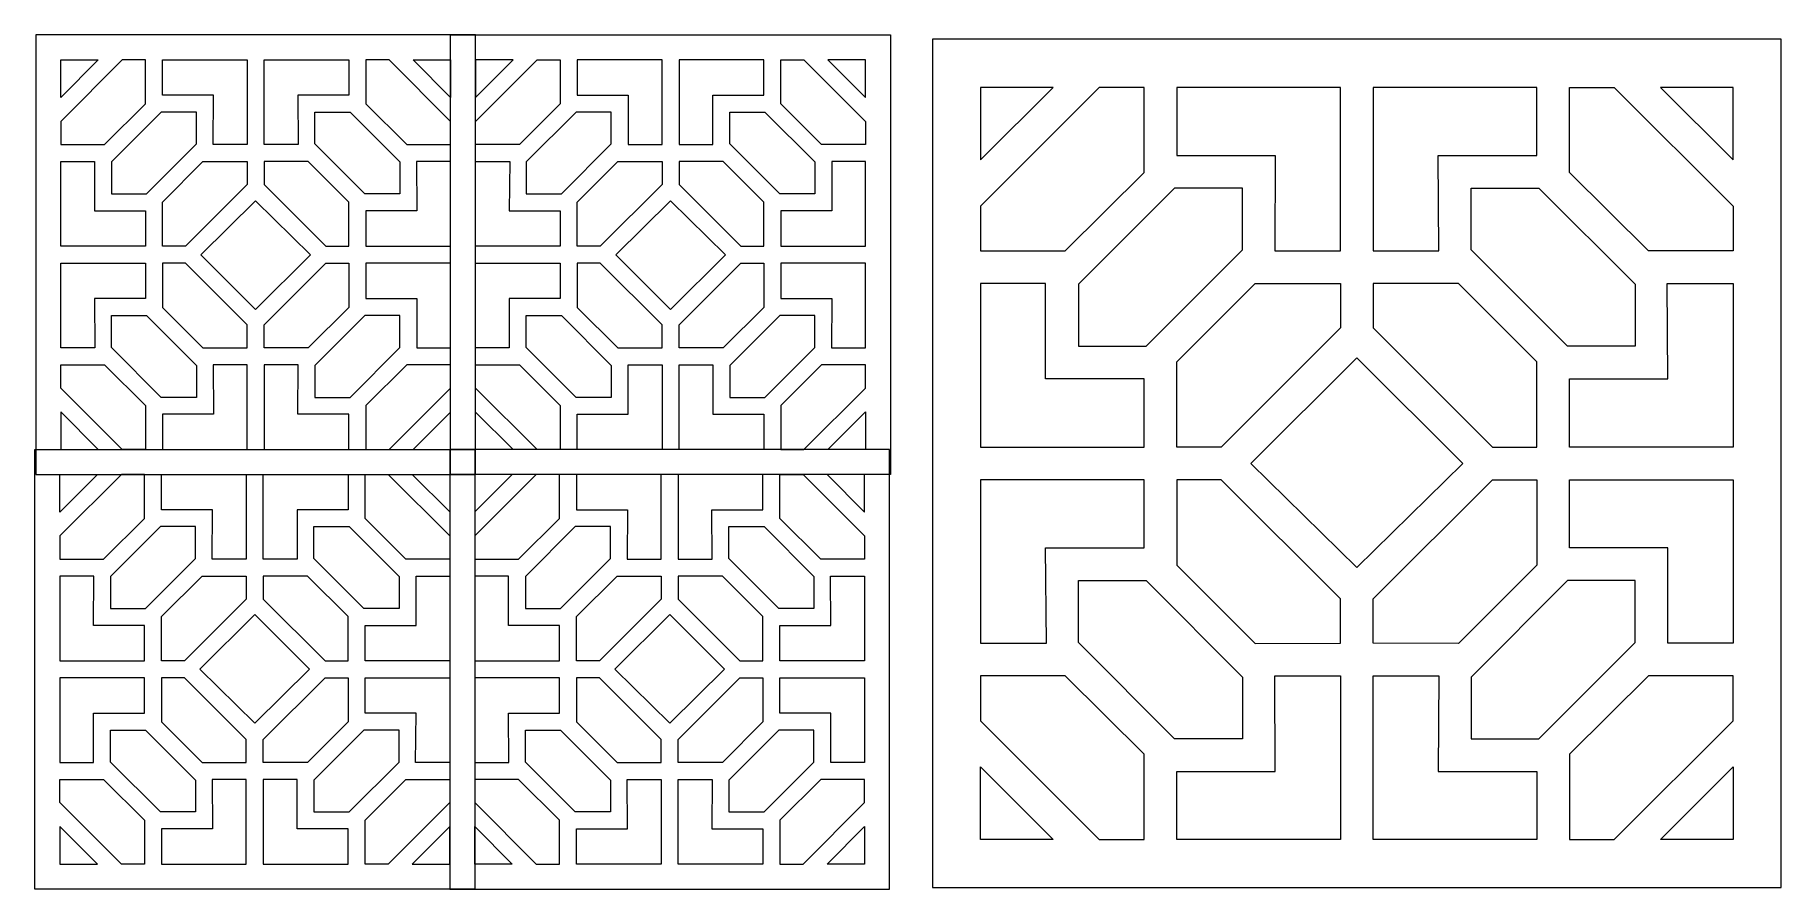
# Model space of a CAD drawing. Header units: centimetres. Extents: x -60 to 60, y -29 to 29.
import ezdxf

# ---------------------------------------------------------------- set-up
doc = ezdxf.new("R2010")
doc.units = ezdxf.units.CM
doc.header["$MEASUREMENT"] = 0
doc.layers.add('layer 1', color=7, linetype='Continuous')

msp = doc.modelspace()

# ---------------------------------------------------------------- linework, layer by layer
at = {"layer": 'layer 1', "color": 177, "lineweight": 9}
for points, knots in [([(-59.4996, 29.14902), (-59.4996, 29.14902), (-29.4996, 29.14968), (-29.4996, 29.14968), (-29.4996, 29.14968), (-29.4996, 29.14968), (-29.4996, -0.85032), (-29.4996, -0.85032), (-29.4996, -0.85032), (-29.4996, -0.85032), (-59.4996, -0.84966), (-59.4996, -0.84966), (-59.4996, -0.84966), (-59.4996, -0.84966), (-59.4996, 29.14902), (-59.4996, 29.14902)], [0, 0, 0, 0, 0.2, 0.2, 0.2, 0.2, 0.4, 0.4, 0.4, 0.4, 0.6, 0.6, 0.6, 0.6, 1, 1, 1, 1]), ([(-1.201, 29.14902), (-1.201, 29.14902), (-31.201, 29.14968), (-31.201, 29.14968), (-31.201, 29.14968), (-31.201, 29.14968), (-31.201, -0.85032), (-31.201, -0.85032), (-31.201, -0.85032), (-31.201, -0.85032), (-1.201, -0.84966), (-1.201, -0.84966), (-1.201, -0.84966), (-1.201, -0.84966), (-1.201, 29.14902), (-1.201, 29.14902)], [0, 0, 0, 0, 0.2, 0.2, 0.2, 0.2, 0.4, 0.4, 0.4, 0.4, 0.6, 0.6, 0.6, 0.6, 1, 1, 1, 1]), ([(-57.80098, 23.24938), (-57.80098, 23.24938), (-53.60144, 27.44848), (-53.60144, 27.44848), (-53.60144, 27.44848), (-53.60144, 27.44848), (-52.01971, 27.44848), (-52.01971, 27.44848), (-52.01971, 27.44848), (-52.01971, 27.44848), (-52.01971, 24.43427), (-52.01971, 24.43427), (-52.01971, 24.43427), (-52.01971, 24.43427), (-54.81073, 21.66667), (-54.81073, 21.66667), (-54.81073, 21.66667), (-54.81073, 21.66667), (-57.80098, 21.66667), (-57.80098, 21.66667), (-57.80098, 21.66667), (-57.80098, 21.66667), (-57.80098, 23.24938), (-57.80098, 23.24938)], [0, 0, 0, 0, 0.142857143, 0.142857143, 0.142857143, 0.142857143, 0.285714286, 0.285714286, 0.285714286, 0.285714286, 0.428571429, 0.428571429, 0.428571429, 0.428571429, 0.571428571, 0.571428571, 0.571428571, 0.571428571, 0.714285714, 0.714285714, 0.714285714, 0.714285714, 1, 1, 1, 1]), ([(-57.80098, 24.88516), (-57.80098, 24.88516), (-55.23775, 27.44848), (-55.23775, 27.44848), (-55.23775, 27.44848), (-55.23775, 27.44848), (-57.80098, 27.44848), (-57.80098, 27.44848), (-57.80098, 27.44848), (-57.80098, 27.44848), (-57.80098, 24.88516), (-57.80098, 24.88516)], [0, 0, 0, 0, 0.25, 0.25, 0.25, 0.25, 0.5, 0.5, 0.5, 0.5, 1, 1, 1, 1]), ([(-50.86319, 25.04051), (-50.86319, 25.04051), (-47.3811, 25.04126), (-47.3811, 25.04126), (-47.3811, 25.04126), (-47.3811, 25.04126), (-47.39801, 21.66667), (-47.39801, 21.66667), (-47.39801, 21.66667), (-47.39801, 21.66667), (-45.07924, 21.66667), (-45.07924, 21.66667), (-45.07924, 21.66667), (-45.07924, 21.66667), (-45.07925, 27.44848), (-45.07925, 27.44848), (-45.07925, 27.44848), (-45.07925, 27.44848), (-50.8632, 27.44848), (-50.8632, 27.44848), (-50.8632, 27.44848), (-50.8632, 27.44848), (-50.86319, 25.04051), (-50.86319, 25.04051)], [0, 0, 0, 0, 0.142857143, 0.142857143, 0.142857143, 0.142857143, 0.285714286, 0.285714286, 0.285714286, 0.285714286, 0.428571429, 0.428571429, 0.428571429, 0.428571429, 0.571428571, 0.571428571, 0.571428571, 0.571428571, 0.714285714, 0.714285714, 0.714285714, 0.714285714, 1, 1, 1, 1]), ([(-43.92273, 21.66729), (-43.92273, 21.66729), (-41.60397, 21.66729), (-41.60397, 21.66729), (-41.60397, 21.66729), (-41.60397, 21.66729), (-41.62088, 25.04189), (-41.62088, 25.04189), (-41.62088, 25.04189), (-41.62088, 25.04189), (-38.13879, 25.04114), (-38.13879, 25.04114), (-38.13879, 25.04114), (-38.13879, 25.04114), (-38.13878, 27.44912), (-38.13878, 27.44912), (-38.13878, 27.44912), (-38.13878, 27.44912), (-43.92273, 27.44911), (-43.92273, 27.44911), (-43.92273, 27.44911), (-43.92273, 27.44911), (-43.92273, 21.66729), (-43.92273, 21.66729)], [0, 0, 0, 0, 0.142857143, 0.142857143, 0.142857143, 0.142857143, 0.285714286, 0.285714286, 0.285714286, 0.285714286, 0.428571429, 0.428571429, 0.428571429, 0.428571429, 0.571428571, 0.571428571, 0.571428571, 0.571428571, 0.714285714, 0.714285714, 0.714285714, 0.714285714, 1, 1, 1, 1]), ([(-35.40054, 27.44912), (-35.40054, 27.44912), (-31.201, 23.25002), (-31.201, 23.25002), (-31.201, 23.25002), (-31.201, 23.25002), (-31.201, 21.6673), (-31.201, 21.6673), (-31.201, 21.6673), (-31.201, 21.6673), (-34.19125, 21.6673), (-34.19125, 21.6673), (-34.19125, 21.6673), (-34.19125, 21.6673), (-36.98227, 24.4349), (-36.98227, 24.4349), (-36.98227, 24.4349), (-36.98227, 24.4349), (-36.98227, 27.44912), (-36.98227, 27.44912), (-36.98227, 27.44912), (-36.98227, 27.44912), (-35.40054, 27.44912), (-35.40054, 27.44912)], [0, 0, 0, 0, 0.142857143, 0.142857143, 0.142857143, 0.142857143, 0.285714286, 0.285714286, 0.285714286, 0.285714286, 0.428571429, 0.428571429, 0.428571429, 0.428571429, 0.571428571, 0.571428571, 0.571428571, 0.571428571, 0.714285714, 0.714285714, 0.714285714, 0.714285714, 1, 1, 1, 1]), ([(-33.76423, 27.44912), (-33.76423, 27.44912), (-31.201, 24.88579), (-31.201, 24.88579), (-31.201, 24.88579), (-31.201, 24.88579), (-31.201, 27.44912), (-31.201, 27.44912), (-31.201, 27.44912), (-31.201, 27.44912), (-33.76423, 27.44912), (-33.76423, 27.44912)], [0, 0, 0, 0, 0.25, 0.25, 0.25, 0.25, 0.5, 0.5, 0.5, 0.5, 1, 1, 1, 1]), ([(-25.30006, 27.44912), (-25.30006, 27.44912), (-29.4996, 23.25002), (-29.4996, 23.25002), (-29.4996, 23.25002), (-29.4996, 23.25002), (-29.4996, 21.6673), (-29.4996, 21.6673), (-29.4996, 21.6673), (-29.4996, 21.6673), (-26.50935, 21.6673), (-26.50935, 21.6673), (-26.50935, 21.6673), (-26.50935, 21.6673), (-23.71833, 24.4349), (-23.71833, 24.4349), (-23.71833, 24.4349), (-23.71833, 24.4349), (-23.71833, 27.44912), (-23.71833, 27.44912), (-23.71833, 27.44912), (-23.71833, 27.44912), (-25.30006, 27.44912), (-25.30006, 27.44912)], [0, 0, 0, 0, 0.142857143, 0.142857143, 0.142857143, 0.142857143, 0.285714286, 0.285714286, 0.285714286, 0.285714286, 0.428571429, 0.428571429, 0.428571429, 0.428571429, 0.571428571, 0.571428571, 0.571428571, 0.571428571, 0.714285714, 0.714285714, 0.714285714, 0.714285714, 1, 1, 1, 1]), ([(-26.93637, 27.44912), (-26.93637, 27.44912), (-29.4996, 24.88579), (-29.4996, 24.88579), (-29.4996, 24.88579), (-29.4996, 24.88579), (-29.4996, 27.44912), (-29.4996, 27.44912), (-29.4996, 27.44912), (-29.4996, 27.44912), (-26.93637, 27.44912), (-26.93637, 27.44912)], [0, 0, 0, 0, 0.25, 0.25, 0.25, 0.25, 0.5, 0.5, 0.5, 0.5, 1, 1, 1, 1]), ([(-16.77787, 21.66729), (-16.77787, 21.66729), (-19.09663, 21.66729), (-19.09663, 21.66729), (-19.09663, 21.66729), (-19.09663, 21.66729), (-19.07972, 25.04189), (-19.07972, 25.04189), (-19.07972, 25.04189), (-19.07972, 25.04189), (-22.56181, 25.04114), (-22.56181, 25.04114), (-22.56181, 25.04114), (-22.56181, 25.04114), (-22.56182, 27.44912), (-22.56182, 27.44912), (-22.56182, 27.44912), (-22.56182, 27.44912), (-16.77787, 27.44911), (-16.77787, 27.44911), (-16.77787, 27.44911), (-16.77787, 27.44911), (-16.77787, 21.66729), (-16.77787, 21.66729)], [0, 0, 0, 0, 0.142857143, 0.142857143, 0.142857143, 0.142857143, 0.285714286, 0.285714286, 0.285714286, 0.285714286, 0.428571429, 0.428571429, 0.428571429, 0.428571429, 0.571428571, 0.571428571, 0.571428571, 0.571428571, 0.714285714, 0.714285714, 0.714285714, 0.714285714, 1, 1, 1, 1]), ([(-9.83741, 25.04051), (-9.83741, 25.04051), (-13.3195, 25.04126), (-13.3195, 25.04126), (-13.3195, 25.04126), (-13.3195, 25.04126), (-13.30259, 21.66667), (-13.30259, 21.66667), (-13.30259, 21.66667), (-13.30259, 21.66667), (-15.62136, 21.66667), (-15.62136, 21.66667), (-15.62136, 21.66667), (-15.62136, 21.66667), (-15.62135, 27.44848), (-15.62135, 27.44848), (-15.62135, 27.44848), (-15.62135, 27.44848), (-9.8374, 27.44848), (-9.8374, 27.44848), (-9.8374, 27.44848), (-9.8374, 27.44848), (-9.83741, 25.04051), (-9.83741, 25.04051)], [0, 0, 0, 0, 0.142857143, 0.142857143, 0.142857143, 0.142857143, 0.285714286, 0.285714286, 0.285714286, 0.285714286, 0.428571429, 0.428571429, 0.428571429, 0.428571429, 0.571428571, 0.571428571, 0.571428571, 0.571428571, 0.714285714, 0.714285714, 0.714285714, 0.714285714, 1, 1, 1, 1]), ([(-2.89962, 23.24938), (-2.89962, 23.24938), (-7.09916, 27.44848), (-7.09916, 27.44848), (-7.09916, 27.44848), (-7.09916, 27.44848), (-8.68089, 27.44848), (-8.68089, 27.44848), (-8.68089, 27.44848), (-8.68089, 27.44848), (-8.68089, 24.43427), (-8.68089, 24.43427), (-8.68089, 24.43427), (-8.68089, 24.43427), (-5.88987, 21.66667), (-5.88987, 21.66667), (-5.88987, 21.66667), (-5.88987, 21.66667), (-2.89962, 21.66667), (-2.89962, 21.66667), (-2.89962, 21.66667), (-2.89962, 21.66667), (-2.89962, 23.24938), (-2.89962, 23.24938)], [0, 0, 0, 0, 0.142857143, 0.142857143, 0.142857143, 0.142857143, 0.285714286, 0.285714286, 0.285714286, 0.285714286, 0.428571429, 0.428571429, 0.428571429, 0.428571429, 0.571428571, 0.571428571, 0.571428571, 0.571428571, 0.714285714, 0.714285714, 0.714285714, 0.714285714, 1, 1, 1, 1]), ([(-2.89962, 24.88516), (-2.89962, 24.88516), (-5.46285, 27.44848), (-5.46285, 27.44848), (-5.46285, 27.44848), (-5.46285, 27.44848), (-2.89962, 27.44848), (-2.89962, 27.44848), (-2.89962, 27.44848), (-2.89962, 27.44848), (-2.89962, 24.88516), (-2.89962, 24.88516)], [0, 0, 0, 0, 0.25, 0.25, 0.25, 0.25, 0.5, 0.5, 0.5, 0.5, 1, 1, 1, 1]), ([(-54.34244, 20.48318), (-54.34244, 20.48318), (-50.94129, 23.88474), (-50.94129, 23.88474), (-50.94129, 23.88474), (-50.94129, 23.88474), (-48.53937, 23.88468), (-48.53937, 23.88468), (-48.53937, 23.88468), (-48.53937, 23.88468), (-48.53937, 21.70394), (-48.53937, 21.70394), (-48.53937, 21.70394), (-48.53937, 21.70394), (-51.94669, 18.29332), (-51.94669, 18.29332), (-51.94669, 18.29332), (-51.94669, 18.29332), (-54.34252, 18.29331), (-54.34252, 18.29331), (-54.34252, 18.29331), (-54.34252, 18.29331), (-54.34244, 20.48318), (-54.34244, 20.48318)], [0, 0, 0, 0, 0.142857143, 0.142857143, 0.142857143, 0.142857143, 0.285714286, 0.285714286, 0.285714286, 0.285714286, 0.428571429, 0.428571429, 0.428571429, 0.428571429, 0.571428571, 0.571428571, 0.571428571, 0.571428571, 0.714285714, 0.714285714, 0.714285714, 0.714285714, 1, 1, 1, 1]), ([(-34.65954, 20.48382), (-34.65954, 20.48382), (-38.06069, 23.88537), (-38.06069, 23.88537), (-38.06069, 23.88537), (-38.06069, 23.88537), (-40.46261, 23.88531), (-40.46261, 23.88531), (-40.46261, 23.88531), (-40.46261, 23.88531), (-40.46261, 21.70458), (-40.46261, 21.70458), (-40.46261, 21.70458), (-40.46261, 21.70458), (-37.05529, 18.29396), (-37.05529, 18.29396), (-37.05529, 18.29396), (-37.05529, 18.29396), (-34.65946, 18.29395), (-34.65946, 18.29395), (-34.65946, 18.29395), (-34.65946, 18.29395), (-34.65954, 20.48382), (-34.65954, 20.48382)], [0, 0, 0, 0, 0.142857143, 0.142857143, 0.142857143, 0.142857143, 0.285714286, 0.285714286, 0.285714286, 0.285714286, 0.428571429, 0.428571429, 0.428571429, 0.428571429, 0.571428571, 0.571428571, 0.571428571, 0.571428571, 0.714285714, 0.714285714, 0.714285714, 0.714285714, 1, 1, 1, 1]), ([(-26.04106, 20.48382), (-26.04106, 20.48382), (-22.63991, 23.88537), (-22.63991, 23.88537), (-22.63991, 23.88537), (-22.63991, 23.88537), (-20.23799, 23.88531), (-20.23799, 23.88531), (-20.23799, 23.88531), (-20.23799, 23.88531), (-20.23799, 21.70458), (-20.23799, 21.70458), (-20.23799, 21.70458), (-20.23799, 21.70458), (-23.64531, 18.29396), (-23.64531, 18.29396), (-23.64531, 18.29396), (-23.64531, 18.29396), (-26.04114, 18.29395), (-26.04114, 18.29395), (-26.04114, 18.29395), (-26.04114, 18.29395), (-26.04106, 20.48382), (-26.04106, 20.48382)], [0, 0, 0, 0, 0.142857143, 0.142857143, 0.142857143, 0.142857143, 0.285714286, 0.285714286, 0.285714286, 0.285714286, 0.428571429, 0.428571429, 0.428571429, 0.428571429, 0.571428571, 0.571428571, 0.571428571, 0.571428571, 0.714285714, 0.714285714, 0.714285714, 0.714285714, 1, 1, 1, 1]), ([(-6.35816, 20.48318), (-6.35816, 20.48318), (-9.75931, 23.88474), (-9.75931, 23.88474), (-9.75931, 23.88474), (-9.75931, 23.88474), (-12.16123, 23.88468), (-12.16123, 23.88468), (-12.16123, 23.88468), (-12.16123, 23.88468), (-12.16123, 21.70394), (-12.16123, 21.70394), (-12.16123, 21.70394), (-12.16123, 21.70394), (-8.75391, 18.29332), (-8.75391, 18.29332), (-8.75391, 18.29332), (-8.75391, 18.29332), (-6.35808, 18.29331), (-6.35808, 18.29331), (-6.35808, 18.29331), (-6.35808, 18.29331), (-6.35816, 20.48318), (-6.35816, 20.48318)], [0, 0, 0, 0, 0.142857143, 0.142857143, 0.142857143, 0.142857143, 0.285714286, 0.285714286, 0.285714286, 0.285714286, 0.428571429, 0.428571429, 0.428571429, 0.428571429, 0.571428571, 0.571428571, 0.571428571, 0.571428571, 0.714285714, 0.714285714, 0.714285714, 0.714285714, 1, 1, 1, 1]), ([(-52.01971, 17.13686), (-52.01971, 17.13686), (-55.49895, 17.13675), (-55.49895, 17.13675), (-55.49895, 17.13675), (-55.49895, 17.13675), (-55.49702, 20.51003), (-55.49702, 20.51003), (-55.49702, 20.51003), (-55.49702, 20.51003), (-57.80098, 20.51004), (-57.80098, 20.51004), (-57.80098, 20.51004), (-57.80098, 20.51004), (-57.80098, 14.72548), (-57.80098, 14.72548), (-57.80098, 14.72548), (-57.80098, 14.72548), (-52.01971, 14.72548), (-52.01971, 14.72548), (-52.01971, 14.72548), (-52.01971, 14.72548), (-52.01971, 17.13686), (-52.01971, 17.13686)], [0, 0, 0, 0, 0.142857143, 0.142857143, 0.142857143, 0.142857143, 0.285714286, 0.285714286, 0.285714286, 0.285714286, 0.428571429, 0.428571429, 0.428571429, 0.428571429, 0.571428571, 0.571428571, 0.571428571, 0.571428571, 0.714285714, 0.714285714, 0.714285714, 0.714285714, 1, 1, 1, 1]), ([(-49.29671, 14.72548), (-49.29671, 14.72548), (-45.07925, 18.94311), (-45.07925, 18.94311), (-45.07925, 18.94311), (-45.07925, 18.94311), (-45.07925, 20.51003), (-45.07925, 20.51003), (-45.07925, 20.51003), (-45.07925, 20.51003), (-48.09367, 20.51252), (-48.09367, 20.51252), (-48.09367, 20.51252), (-48.09367, 20.51252), (-50.86319, 17.74309), (-50.86319, 17.74309), (-50.86319, 17.74309), (-50.86319, 17.74309), (-50.86319, 14.72548), (-50.86319, 14.72548), (-50.86319, 14.72548), (-50.86319, 14.72548), (-49.29671, 14.72548), (-49.29671, 14.72548)], [0, 0, 0, 0, 0.142857143, 0.142857143, 0.142857143, 0.142857143, 0.285714286, 0.285714286, 0.285714286, 0.285714286, 0.428571429, 0.428571429, 0.428571429, 0.428571429, 0.571428571, 0.571428571, 0.571428571, 0.571428571, 0.714285714, 0.714285714, 0.714285714, 0.714285714, 1, 1, 1, 1]), ([(-39.70527, 14.72612), (-39.70527, 14.72612), (-43.92273, 18.94375), (-43.92273, 18.94375), (-43.92273, 18.94375), (-43.92273, 18.94375), (-43.92273, 20.51067), (-43.92273, 20.51067), (-43.92273, 20.51067), (-43.92273, 20.51067), (-40.90831, 20.51315), (-40.90831, 20.51315), (-40.90831, 20.51315), (-40.90831, 20.51315), (-38.13879, 17.74373), (-38.13879, 17.74373), (-38.13879, 17.74373), (-38.13879, 17.74373), (-38.13879, 14.72612), (-38.13879, 14.72612), (-38.13879, 14.72612), (-38.13879, 14.72612), (-39.70527, 14.72612), (-39.70527, 14.72612)], [0, 0, 0, 0, 0.142857143, 0.142857143, 0.142857143, 0.142857143, 0.285714286, 0.285714286, 0.285714286, 0.285714286, 0.428571429, 0.428571429, 0.428571429, 0.428571429, 0.571428571, 0.571428571, 0.571428571, 0.571428571, 0.714285714, 0.714285714, 0.714285714, 0.714285714, 1, 1, 1, 1]), ([(-31.20098, 20.51067), (-31.20098, 20.51067), (-31.201, 14.72612), (-31.201, 14.72612), (-31.201, 14.72612), (-31.201, 14.72612), (-36.98227, 14.72612), (-36.98227, 14.72612), (-36.98227, 14.72612), (-36.98227, 14.72612), (-36.98228, 17.13748), (-36.98228, 17.13748), (-36.98228, 17.13748), (-36.98228, 17.13748), (-33.50303, 17.13738), (-33.50303, 17.13738), (-33.50303, 17.13738), (-33.50303, 17.13738), (-33.52891, 20.51146), (-33.52891, 20.51146), (-33.52891, 20.51146), (-33.52891, 20.51146), (-31.20098, 20.51067), (-31.20098, 20.51067)], [0, 0, 0, 0, 0.142857143, 0.142857143, 0.142857143, 0.142857143, 0.285714286, 0.285714286, 0.285714286, 0.285714286, 0.428571429, 0.428571429, 0.428571429, 0.428571429, 0.571428571, 0.571428571, 0.571428571, 0.571428571, 0.714285714, 0.714285714, 0.714285714, 0.714285714, 1, 1, 1, 1]), ([(-29.49962, 20.51067), (-29.49962, 20.51067), (-29.4996, 14.72612), (-29.4996, 14.72612), (-29.4996, 14.72612), (-29.4996, 14.72612), (-23.71833, 14.72612), (-23.71833, 14.72612), (-23.71833, 14.72612), (-23.71833, 14.72612), (-23.71832, 17.13748), (-23.71832, 17.13748), (-23.71832, 17.13748), (-23.71832, 17.13748), (-27.19757, 17.13738), (-27.19757, 17.13738), (-27.19757, 17.13738), (-27.19757, 17.13738), (-27.17169, 20.51146), (-27.17169, 20.51146), (-27.17169, 20.51146), (-27.17169, 20.51146), (-29.49962, 20.51067), (-29.49962, 20.51067)], [0, 0, 0, 0, 0.142857143, 0.142857143, 0.142857143, 0.142857143, 0.285714286, 0.285714286, 0.285714286, 0.285714286, 0.428571429, 0.428571429, 0.428571429, 0.428571429, 0.571428571, 0.571428571, 0.571428571, 0.571428571, 0.714285714, 0.714285714, 0.714285714, 0.714285714, 1, 1, 1, 1]), ([(-20.99533, 14.72612), (-20.99533, 14.72612), (-16.77787, 18.94375), (-16.77787, 18.94375), (-16.77787, 18.94375), (-16.77787, 18.94375), (-16.77787, 20.51067), (-16.77787, 20.51067), (-16.77787, 20.51067), (-16.77787, 20.51067), (-19.79229, 20.51315), (-19.79229, 20.51315), (-19.79229, 20.51315), (-19.79229, 20.51315), (-22.56181, 17.74373), (-22.56181, 17.74373), (-22.56181, 17.74373), (-22.56181, 17.74373), (-22.56181, 14.72612), (-22.56181, 14.72612), (-22.56181, 14.72612), (-22.56181, 14.72612), (-20.99533, 14.72612), (-20.99533, 14.72612)], [0, 0, 0, 0, 0.142857143, 0.142857143, 0.142857143, 0.142857143, 0.285714286, 0.285714286, 0.285714286, 0.285714286, 0.428571429, 0.428571429, 0.428571429, 0.428571429, 0.571428571, 0.571428571, 0.571428571, 0.571428571, 0.714285714, 0.714285714, 0.714285714, 0.714285714, 1, 1, 1, 1]), ([(-11.40389, 14.72548), (-11.40389, 14.72548), (-15.62135, 18.94311), (-15.62135, 18.94311), (-15.62135, 18.94311), (-15.62135, 18.94311), (-15.62135, 20.51003), (-15.62135, 20.51003), (-15.62135, 20.51003), (-15.62135, 20.51003), (-12.60693, 20.51252), (-12.60693, 20.51252), (-12.60693, 20.51252), (-12.60693, 20.51252), (-9.83741, 17.74309), (-9.83741, 17.74309), (-9.83741, 17.74309), (-9.83741, 17.74309), (-9.83741, 14.72548), (-9.83741, 14.72548), (-9.83741, 14.72548), (-9.83741, 14.72548), (-11.40389, 14.72548), (-11.40389, 14.72548)], [0, 0, 0, 0, 0.142857143, 0.142857143, 0.142857143, 0.142857143, 0.285714286, 0.285714286, 0.285714286, 0.285714286, 0.428571429, 0.428571429, 0.428571429, 0.428571429, 0.571428571, 0.571428571, 0.571428571, 0.571428571, 0.714285714, 0.714285714, 0.714285714, 0.714285714, 1, 1, 1, 1]), ([(-8.68089, 17.13686), (-8.68089, 17.13686), (-5.20165, 17.13675), (-5.20165, 17.13675), (-5.20165, 17.13675), (-5.20165, 17.13675), (-5.20358, 20.51003), (-5.20358, 20.51003), (-5.20358, 20.51003), (-5.20358, 20.51003), (-2.89962, 20.51004), (-2.89962, 20.51004), (-2.89962, 20.51004), (-2.89962, 20.51004), (-2.89962, 14.72548), (-2.89962, 14.72548), (-2.89962, 14.72548), (-2.89962, 14.72548), (-8.68089, 14.72548), (-8.68089, 14.72548), (-8.68089, 14.72548), (-8.68089, 14.72548), (-8.68089, 17.13686), (-8.68089, 17.13686)], [0, 0, 0, 0, 0.142857143, 0.142857143, 0.142857143, 0.142857143, 0.285714286, 0.285714286, 0.285714286, 0.285714286, 0.428571429, 0.428571429, 0.428571429, 0.428571429, 0.571428571, 0.571428571, 0.571428571, 0.571428571, 0.714285714, 0.714285714, 0.714285714, 0.714285714, 1, 1, 1, 1]), ([(-48.25044, 14.14876), (-48.25044, 14.14876), (-44.50251, 10.41098), (-44.50251, 10.41098), (-44.50251, 10.41098), (-44.50251, 10.41098), (-40.76145, 14.14853), (-40.76145, 14.14853), (-40.76145, 14.14853), (-40.76145, 14.14853), (-44.50257, 17.82786), (-44.50257, 17.82786), (-44.50257, 17.82786), (-44.50257, 17.82786), (-48.25044, 14.14876), (-48.25044, 14.14876)], [0, 0, 0, 0, 0.2, 0.2, 0.2, 0.2, 0.4, 0.4, 0.4, 0.4, 0.6, 0.6, 0.6, 0.6, 1, 1, 1, 1]), ([(-12.45016, 14.14876), (-12.45016, 14.14876), (-16.19809, 10.41098), (-16.19809, 10.41098), (-16.19809, 10.41098), (-16.19809, 10.41098), (-19.93915, 14.14853), (-19.93915, 14.14853), (-19.93915, 14.14853), (-19.93915, 14.14853), (-16.19803, 17.82786), (-16.19803, 17.82786), (-16.19803, 17.82786), (-16.19803, 17.82786), (-12.45016, 14.14876), (-12.45016, 14.14876)], [0, 0, 0, 0, 0.2, 0.2, 0.2, 0.2, 0.4, 0.4, 0.4, 0.4, 0.6, 0.6, 0.6, 0.6, 1, 1, 1, 1]), ([(-52.01971, 13.57276), (-52.01971, 13.57276), (-57.80098, 13.57276), (-57.80098, 13.57276), (-57.80098, 13.57276), (-57.80098, 13.57276), (-57.80098, 7.7882), (-57.80098, 7.7882), (-57.80098, 7.7882), (-57.80098, 7.7882), (-55.47226, 7.78821), (-55.47226, 7.78821), (-55.47226, 7.78821), (-55.47226, 7.78821), (-55.49895, 11.16149), (-55.49895, 11.16149), (-55.49895, 11.16149), (-55.49895, 11.16149), (-52.0197, 11.1614), (-52.0197, 11.1614), (-52.0197, 11.1614), (-52.0197, 11.1614), (-52.01971, 13.57276), (-52.01971, 13.57276)], [0, 0, 0, 0, 0.142857143, 0.142857143, 0.142857143, 0.142857143, 0.285714286, 0.285714286, 0.285714286, 0.285714286, 0.428571429, 0.428571429, 0.428571429, 0.428571429, 0.571428571, 0.571428571, 0.571428571, 0.571428571, 0.714285714, 0.714285714, 0.714285714, 0.714285714, 1, 1, 1, 1]), ([(-49.29671, 13.57276), (-49.29671, 13.57276), (-45.07925, 9.35513), (-45.07925, 9.35513), (-45.07925, 9.35513), (-45.07925, 9.35513), (-45.07925, 7.78821), (-45.07925, 7.78821), (-45.07925, 7.78821), (-45.07925, 7.78821), (-48.09367, 7.78572), (-48.09367, 7.78572), (-48.09367, 7.78572), (-48.09367, 7.78572), (-50.86319, 10.55515), (-50.86319, 10.55515), (-50.86319, 10.55515), (-50.86319, 10.55515), (-50.86319, 13.57276), (-50.86319, 13.57276), (-50.86319, 13.57276), (-50.86319, 13.57276), (-49.29671, 13.57276), (-49.29671, 13.57276)], [0, 0, 0, 0, 0.142857143, 0.142857143, 0.142857143, 0.142857143, 0.285714286, 0.285714286, 0.285714286, 0.285714286, 0.428571429, 0.428571429, 0.428571429, 0.428571429, 0.571428571, 0.571428571, 0.571428571, 0.571428571, 0.714285714, 0.714285714, 0.714285714, 0.714285714, 1, 1, 1, 1]), ([(-40.90831, 7.78509), (-40.90831, 7.78509), (-38.13879, 10.55451), (-38.13879, 10.55451), (-38.13879, 10.55451), (-38.13879, 10.55451), (-38.13879, 13.57211), (-38.13879, 13.57211), (-38.13879, 13.57211), (-38.13879, 13.57211), (-39.70527, 13.57212), (-39.70527, 13.57212), (-39.70527, 13.57212), (-39.70527, 13.57212), (-43.92273, 9.35449), (-43.92273, 9.35449), (-43.92273, 9.35449), (-43.92273, 9.35449), (-43.92274, 7.78757), (-43.92274, 7.78757), (-43.92274, 7.78757), (-43.92274, 7.78757), (-40.90831, 7.78509), (-40.90831, 7.78509)], [0, 0, 0, 0, 0.142857143, 0.142857143, 0.142857143, 0.142857143, 0.285714286, 0.285714286, 0.285714286, 0.285714286, 0.428571429, 0.428571429, 0.428571429, 0.428571429, 0.571428571, 0.571428571, 0.571428571, 0.571428571, 0.714285714, 0.714285714, 0.714285714, 0.714285714, 1, 1, 1, 1]), ([(-36.98227, 13.57212), (-36.98227, 13.57212), (-31.201, 13.57212), (-31.201, 13.57212), (-31.201, 13.57212), (-31.201, 13.57212), (-31.20098, 7.78757), (-31.20098, 7.78757), (-31.20098, 7.78757), (-31.20098, 7.78757), (-33.50218, 7.78757), (-33.50218, 7.78757), (-33.50218, 7.78757), (-33.50218, 7.78757), (-33.50303, 11.16086), (-33.50303, 11.16086), (-33.50303, 11.16086), (-33.50303, 11.16086), (-36.98228, 11.16076), (-36.98228, 11.16076), (-36.98228, 11.16076), (-36.98228, 11.16076), (-36.98227, 13.57212), (-36.98227, 13.57212)], [0, 0, 0, 0, 0.142857143, 0.142857143, 0.142857143, 0.142857143, 0.285714286, 0.285714286, 0.285714286, 0.285714286, 0.428571429, 0.428571429, 0.428571429, 0.428571429, 0.571428571, 0.571428571, 0.571428571, 0.571428571, 0.714285714, 0.714285714, 0.714285714, 0.714285714, 1, 1, 1, 1]), ([(-23.71833, 13.57212), (-23.71833, 13.57212), (-29.4996, 13.57212), (-29.4996, 13.57212), (-29.4996, 13.57212), (-29.4996, 13.57212), (-29.49962, 7.78757), (-29.49962, 7.78757), (-29.49962, 7.78757), (-29.49962, 7.78757), (-27.19842, 7.78757), (-27.19842, 7.78757), (-27.19842, 7.78757), (-27.19842, 7.78757), (-27.19757, 11.16086), (-27.19757, 11.16086), (-27.19757, 11.16086), (-27.19757, 11.16086), (-23.71832, 11.16076), (-23.71832, 11.16076), (-23.71832, 11.16076), (-23.71832, 11.16076), (-23.71833, 13.57212), (-23.71833, 13.57212)], [0, 0, 0, 0, 0.142857143, 0.142857143, 0.142857143, 0.142857143, 0.285714286, 0.285714286, 0.285714286, 0.285714286, 0.428571429, 0.428571429, 0.428571429, 0.428571429, 0.571428571, 0.571428571, 0.571428571, 0.571428571, 0.714285714, 0.714285714, 0.714285714, 0.714285714, 1, 1, 1, 1]), ([(-19.79229, 7.78509), (-19.79229, 7.78509), (-22.56181, 10.55451), (-22.56181, 10.55451), (-22.56181, 10.55451), (-22.56181, 10.55451), (-22.56181, 13.57211), (-22.56181, 13.57211), (-22.56181, 13.57211), (-22.56181, 13.57211), (-20.99533, 13.57212), (-20.99533, 13.57212), (-20.99533, 13.57212), (-20.99533, 13.57212), (-16.77787, 9.35449), (-16.77787, 9.35449), (-16.77787, 9.35449), (-16.77787, 9.35449), (-16.77786, 7.78757), (-16.77786, 7.78757), (-16.77786, 7.78757), (-16.77786, 7.78757), (-19.79229, 7.78509), (-19.79229, 7.78509)], [0, 0, 0, 0, 0.142857143, 0.142857143, 0.142857143, 0.142857143, 0.285714286, 0.285714286, 0.285714286, 0.285714286, 0.428571429, 0.428571429, 0.428571429, 0.428571429, 0.571428571, 0.571428571, 0.571428571, 0.571428571, 0.714285714, 0.714285714, 0.714285714, 0.714285714, 1, 1, 1, 1]), ([(-11.40389, 13.57276), (-11.40389, 13.57276), (-15.62135, 9.35513), (-15.62135, 9.35513), (-15.62135, 9.35513), (-15.62135, 9.35513), (-15.62135, 7.78821), (-15.62135, 7.78821), (-15.62135, 7.78821), (-15.62135, 7.78821), (-12.60693, 7.78572), (-12.60693, 7.78572), (-12.60693, 7.78572), (-12.60693, 7.78572), (-9.83741, 10.55515), (-9.83741, 10.55515), (-9.83741, 10.55515), (-9.83741, 10.55515), (-9.83741, 13.57276), (-9.83741, 13.57276), (-9.83741, 13.57276), (-9.83741, 13.57276), (-11.40389, 13.57276), (-11.40389, 13.57276)], [0, 0, 0, 0, 0.142857143, 0.142857143, 0.142857143, 0.142857143, 0.285714286, 0.285714286, 0.285714286, 0.285714286, 0.428571429, 0.428571429, 0.428571429, 0.428571429, 0.571428571, 0.571428571, 0.571428571, 0.571428571, 0.714285714, 0.714285714, 0.714285714, 0.714285714, 1, 1, 1, 1]), ([(-8.68089, 13.57276), (-8.68089, 13.57276), (-2.89962, 13.57276), (-2.89962, 13.57276), (-2.89962, 13.57276), (-2.89962, 13.57276), (-2.89962, 7.7882), (-2.89962, 7.7882), (-2.89962, 7.7882), (-2.89962, 7.7882), (-5.22834, 7.78821), (-5.22834, 7.78821), (-5.22834, 7.78821), (-5.22834, 7.78821), (-5.20165, 11.16149), (-5.20165, 11.16149), (-5.20165, 11.16149), (-5.20165, 11.16149), (-8.6809, 11.1614), (-8.6809, 11.1614), (-8.6809, 11.1614), (-8.6809, 11.1614), (-8.68089, 13.57276), (-8.68089, 13.57276)], [0, 0, 0, 0, 0.142857143, 0.142857143, 0.142857143, 0.142857143, 0.285714286, 0.285714286, 0.285714286, 0.285714286, 0.428571429, 0.428571429, 0.428571429, 0.428571429, 0.571428571, 0.571428571, 0.571428571, 0.571428571, 0.714285714, 0.714285714, 0.714285714, 0.714285714, 1, 1, 1, 1]), ([(-54.34244, 7.81506), (-54.34244, 7.81506), (-50.94129, 4.4135), (-50.94129, 4.4135), (-50.94129, 4.4135), (-50.94129, 4.4135), (-48.53937, 4.41356), (-48.53937, 4.41356), (-48.53937, 4.41356), (-48.53937, 4.41356), (-48.53937, 6.5943), (-48.53937, 6.5943), (-48.53937, 6.5943), (-48.53937, 6.5943), (-51.94669, 10.00492), (-51.94669, 10.00492), (-51.94669, 10.00492), (-51.94669, 10.00492), (-54.34252, 10.00493), (-54.34252, 10.00493), (-54.34252, 10.00493), (-54.34252, 10.00493), (-54.34244, 7.81506), (-54.34244, 7.81506)], [0, 0, 0, 0, 0.142857143, 0.142857143, 0.142857143, 0.142857143, 0.285714286, 0.285714286, 0.285714286, 0.285714286, 0.428571429, 0.428571429, 0.428571429, 0.428571429, 0.571428571, 0.571428571, 0.571428571, 0.571428571, 0.714285714, 0.714285714, 0.714285714, 0.714285714, 1, 1, 1, 1]), ([(-34.65954, 7.81442), (-34.65954, 7.81442), (-38.06069, 4.41287), (-38.06069, 4.41287), (-38.06069, 4.41287), (-38.06069, 4.41287), (-40.46261, 4.41293), (-40.46261, 4.41293), (-40.46261, 4.41293), (-40.46261, 4.41293), (-40.46261, 6.59366), (-40.46261, 6.59366), (-40.46261, 6.59366), (-40.46261, 6.59366), (-37.05529, 10.00428), (-37.05529, 10.00428), (-37.05529, 10.00428), (-37.05529, 10.00428), (-34.65946, 10.00429), (-34.65946, 10.00429), (-34.65946, 10.00429), (-34.65946, 10.00429), (-34.65954, 7.81442), (-34.65954, 7.81442)], [0, 0, 0, 0, 0.142857143, 0.142857143, 0.142857143, 0.142857143, 0.285714286, 0.285714286, 0.285714286, 0.285714286, 0.428571429, 0.428571429, 0.428571429, 0.428571429, 0.571428571, 0.571428571, 0.571428571, 0.571428571, 0.714285714, 0.714285714, 0.714285714, 0.714285714, 1, 1, 1, 1]), ([(-26.04106, 7.81442), (-26.04106, 7.81442), (-22.63991, 4.41287), (-22.63991, 4.41287), (-22.63991, 4.41287), (-22.63991, 4.41287), (-20.23799, 4.41293), (-20.23799, 4.41293), (-20.23799, 4.41293), (-20.23799, 4.41293), (-20.23799, 6.59366), (-20.23799, 6.59366), (-20.23799, 6.59366), (-20.23799, 6.59366), (-23.64531, 10.00428), (-23.64531, 10.00428), (-23.64531, 10.00428), (-23.64531, 10.00428), (-26.04114, 10.00429), (-26.04114, 10.00429), (-26.04114, 10.00429), (-26.04114, 10.00429), (-26.04106, 7.81442), (-26.04106, 7.81442)], [0, 0, 0, 0, 0.142857143, 0.142857143, 0.142857143, 0.142857143, 0.285714286, 0.285714286, 0.285714286, 0.285714286, 0.428571429, 0.428571429, 0.428571429, 0.428571429, 0.571428571, 0.571428571, 0.571428571, 0.571428571, 0.714285714, 0.714285714, 0.714285714, 0.714285714, 1, 1, 1, 1]), ([(-6.35816, 7.81506), (-6.35816, 7.81506), (-9.75931, 4.4135), (-9.75931, 4.4135), (-9.75931, 4.4135), (-9.75931, 4.4135), (-12.16123, 4.41356), (-12.16123, 4.41356), (-12.16123, 4.41356), (-12.16123, 4.41356), (-12.16123, 6.5943), (-12.16123, 6.5943), (-12.16123, 6.5943), (-12.16123, 6.5943), (-8.75391, 10.00492), (-8.75391, 10.00492), (-8.75391, 10.00492), (-8.75391, 10.00492), (-6.35808, 10.00493), (-6.35808, 10.00493), (-6.35808, 10.00493), (-6.35808, 10.00493), (-6.35816, 7.81506), (-6.35816, 7.81506)], [0, 0, 0, 0, 0.142857143, 0.142857143, 0.142857143, 0.142857143, 0.285714286, 0.285714286, 0.285714286, 0.285714286, 0.428571429, 0.428571429, 0.428571429, 0.428571429, 0.571428571, 0.571428571, 0.571428571, 0.571428571, 0.714285714, 0.714285714, 0.714285714, 0.714285714, 1, 1, 1, 1]), ([(-57.80098, 6.63157), (-57.80098, 6.63157), (-57.80098, 5.04886), (-57.80098, 5.04886), (-57.80098, 5.04886), (-57.80098, 5.04886), (-53.60144, 0.84976), (-53.60144, 0.84976), (-53.60144, 0.84976), (-53.60144, 0.84976), (-52.01971, 0.84976), (-52.01971, 0.84976), (-52.01971, 0.84976), (-52.01971, 0.84976), (-52.01971, 3.86397), (-52.01971, 3.86397), (-52.01971, 3.86397), (-52.01971, 3.86397), (-54.81073, 6.63157), (-54.81073, 6.63157), (-54.81073, 6.63157), (-54.81073, 6.63157), (-57.80098, 6.63157), (-57.80098, 6.63157)], [0, 0, 0, 0, 0.142857143, 0.142857143, 0.142857143, 0.142857143, 0.285714286, 0.285714286, 0.285714286, 0.285714286, 0.428571429, 0.428571429, 0.428571429, 0.428571429, 0.571428571, 0.571428571, 0.571428571, 0.571428571, 0.714285714, 0.714285714, 0.714285714, 0.714285714, 1, 1, 1, 1]), ([(-50.86319, 3.25773), (-50.86319, 3.25773), (-47.3811, 3.25698), (-47.3811, 3.25698), (-47.3811, 3.25698), (-47.3811, 3.25698), (-47.39801, 6.63159), (-47.39801, 6.63159), (-47.39801, 6.63159), (-47.39801, 6.63159), (-45.07925, 6.63159), (-45.07925, 6.63159), (-45.07925, 6.63159), (-45.07925, 6.63159), (-45.07925, 0.84976), (-45.07925, 0.84976), (-45.07925, 0.84976), (-45.07925, 0.84976), (-50.8632, 0.84976), (-50.8632, 0.84976), (-50.8632, 0.84976), (-50.8632, 0.84976), (-50.86319, 3.25773), (-50.86319, 3.25773)], [0, 0, 0, 0, 0.142857143, 0.142857143, 0.142857143, 0.142857143, 0.285714286, 0.285714286, 0.285714286, 0.285714286, 0.428571429, 0.428571429, 0.428571429, 0.428571429, 0.571428571, 0.571428571, 0.571428571, 0.571428571, 0.714285714, 0.714285714, 0.714285714, 0.714285714, 1, 1, 1, 1]), ([(-43.92274, 6.63094), (-43.92274, 6.63094), (-41.60397, 6.63095), (-41.60397, 6.63095), (-41.60397, 6.63095), (-41.60397, 6.63095), (-41.62088, 3.25635), (-41.62088, 3.25635), (-41.62088, 3.25635), (-41.62088, 3.25635), (-38.13879, 3.25709), (-38.13879, 3.25709), (-38.13879, 3.25709), (-38.13879, 3.25709), (-38.13878, 0.84912), (-38.13878, 0.84912), (-38.13878, 0.84912), (-38.13878, 0.84912), (-43.92273, 0.84912), (-43.92273, 0.84912), (-43.92273, 0.84912), (-43.92273, 0.84912), (-43.92274, 6.63094), (-43.92274, 6.63094)], [0, 0, 0, 0, 0.142857143, 0.142857143, 0.142857143, 0.142857143, 0.285714286, 0.285714286, 0.285714286, 0.285714286, 0.428571429, 0.428571429, 0.428571429, 0.428571429, 0.571428571, 0.571428571, 0.571428571, 0.571428571, 0.714285714, 0.714285714, 0.714285714, 0.714285714, 1, 1, 1, 1]), ([(-31.201, 5.04822), (-31.201, 5.04822), (-35.40053, 0.84912), (-35.40053, 0.84912), (-35.40053, 0.84912), (-35.40053, 0.84912), (-36.98227, 0.84912), (-36.98227, 0.84912), (-36.98227, 0.84912), (-36.98227, 0.84912), (-36.98227, 3.86334), (-36.98227, 3.86334), (-36.98227, 3.86334), (-36.98227, 3.86334), (-34.19125, 6.63094), (-34.19125, 6.63094), (-34.19125, 6.63094), (-34.19125, 6.63094), (-31.201, 6.63094), (-31.201, 6.63094), (-31.201, 6.63094), (-31.201, 6.63094), (-31.201, 5.04822), (-31.201, 5.04822)], [0, 0, 0, 0, 0.142857143, 0.142857143, 0.142857143, 0.142857143, 0.285714286, 0.285714286, 0.285714286, 0.285714286, 0.428571429, 0.428571429, 0.428571429, 0.428571429, 0.571428571, 0.571428571, 0.571428571, 0.571428571, 0.714285714, 0.714285714, 0.714285714, 0.714285714, 1, 1, 1, 1]), ([(-29.4996, 5.04822), (-29.4996, 5.04822), (-25.30007, 0.84912), (-25.30007, 0.84912), (-25.30007, 0.84912), (-25.30007, 0.84912), (-23.71833, 0.84912), (-23.71833, 0.84912), (-23.71833, 0.84912), (-23.71833, 0.84912), (-23.71833, 3.86334), (-23.71833, 3.86334), (-23.71833, 3.86334), (-23.71833, 3.86334), (-26.50935, 6.63094), (-26.50935, 6.63094), (-26.50935, 6.63094), (-26.50935, 6.63094), (-29.4996, 6.63094), (-29.4996, 6.63094), (-29.4996, 6.63094), (-29.4996, 6.63094), (-29.4996, 5.04822), (-29.4996, 5.04822)], [0, 0, 0, 0, 0.142857143, 0.142857143, 0.142857143, 0.142857143, 0.285714286, 0.285714286, 0.285714286, 0.285714286, 0.428571429, 0.428571429, 0.428571429, 0.428571429, 0.571428571, 0.571428571, 0.571428571, 0.571428571, 0.714285714, 0.714285714, 0.714285714, 0.714285714, 1, 1, 1, 1]), ([(-16.77786, 6.63094), (-16.77786, 6.63094), (-19.09663, 6.63095), (-19.09663, 6.63095), (-19.09663, 6.63095), (-19.09663, 6.63095), (-19.07972, 3.25635), (-19.07972, 3.25635), (-19.07972, 3.25635), (-19.07972, 3.25635), (-22.56181, 3.25709), (-22.56181, 3.25709), (-22.56181, 3.25709), (-22.56181, 3.25709), (-22.56182, 0.84912), (-22.56182, 0.84912), (-22.56182, 0.84912), (-22.56182, 0.84912), (-16.77787, 0.84912), (-16.77787, 0.84912), (-16.77787, 0.84912), (-16.77787, 0.84912), (-16.77786, 6.63094), (-16.77786, 6.63094)], [0, 0, 0, 0, 0.142857143, 0.142857143, 0.142857143, 0.142857143, 0.285714286, 0.285714286, 0.285714286, 0.285714286, 0.428571429, 0.428571429, 0.428571429, 0.428571429, 0.571428571, 0.571428571, 0.571428571, 0.571428571, 0.714285714, 0.714285714, 0.714285714, 0.714285714, 1, 1, 1, 1]), ([(-9.83741, 3.25773), (-9.83741, 3.25773), (-13.3195, 3.25698), (-13.3195, 3.25698), (-13.3195, 3.25698), (-13.3195, 3.25698), (-13.30259, 6.63159), (-13.30259, 6.63159), (-13.30259, 6.63159), (-13.30259, 6.63159), (-15.62135, 6.63159), (-15.62135, 6.63159), (-15.62135, 6.63159), (-15.62135, 6.63159), (-15.62135, 0.84976), (-15.62135, 0.84976), (-15.62135, 0.84976), (-15.62135, 0.84976), (-9.8374, 0.84976), (-9.8374, 0.84976), (-9.8374, 0.84976), (-9.8374, 0.84976), (-9.83741, 3.25773), (-9.83741, 3.25773)], [0, 0, 0, 0, 0.142857143, 0.142857143, 0.142857143, 0.142857143, 0.285714286, 0.285714286, 0.285714286, 0.285714286, 0.428571429, 0.428571429, 0.428571429, 0.428571429, 0.571428571, 0.571428571, 0.571428571, 0.571428571, 0.714285714, 0.714285714, 0.714285714, 0.714285714, 1, 1, 1, 1]), ([(-2.89962, 6.63157), (-2.89962, 6.63157), (-2.89962, 5.04886), (-2.89962, 5.04886), (-2.89962, 5.04886), (-2.89962, 5.04886), (-7.09916, 0.84976), (-7.09916, 0.84976), (-7.09916, 0.84976), (-7.09916, 0.84976), (-8.68089, 0.84976), (-8.68089, 0.84976), (-8.68089, 0.84976), (-8.68089, 0.84976), (-8.68089, 3.86397), (-8.68089, 3.86397), (-8.68089, 3.86397), (-8.68089, 3.86397), (-5.88987, 6.63157), (-5.88987, 6.63157), (-5.88987, 6.63157), (-5.88987, 6.63157), (-2.89962, 6.63157), (-2.89962, 6.63157)], [0, 0, 0, 0, 0.142857143, 0.142857143, 0.142857143, 0.142857143, 0.285714286, 0.285714286, 0.285714286, 0.285714286, 0.428571429, 0.428571429, 0.428571429, 0.428571429, 0.571428571, 0.571428571, 0.571428571, 0.571428571, 0.714285714, 0.714285714, 0.714285714, 0.714285714, 1, 1, 1, 1]), ([(-57.80098, 3.41308), (-57.80098, 3.41308), (-55.23775, 0.84976), (-55.23775, 0.84976), (-55.23775, 0.84976), (-55.23775, 0.84976), (-57.80098, 0.84976), (-57.80098, 0.84976), (-57.80098, 0.84976), (-57.80098, 0.84976), (-57.80098, 3.41308), (-57.80098, 3.41308)], [0, 0, 0, 0, 0.25, 0.25, 0.25, 0.25, 0.5, 0.5, 0.5, 0.5, 1, 1, 1, 1]), ([(-33.76423, 0.84912), (-33.76423, 0.84912), (-31.201, 3.41245), (-31.201, 3.41245), (-31.201, 3.41245), (-31.201, 3.41245), (-31.201, 0.84912), (-31.201, 0.84912), (-31.201, 0.84912), (-31.201, 0.84912), (-33.76423, 0.84912), (-33.76423, 0.84912)], [0, 0, 0, 0, 0.25, 0.25, 0.25, 0.25, 0.5, 0.5, 0.5, 0.5, 1, 1, 1, 1]), ([(-26.93637, 0.84912), (-26.93637, 0.84912), (-29.4996, 3.41245), (-29.4996, 3.41245), (-29.4996, 3.41245), (-29.4996, 3.41245), (-29.4996, 0.84912), (-29.4996, 0.84912), (-29.4996, 0.84912), (-29.4996, 0.84912), (-26.93637, 0.84912), (-26.93637, 0.84912)], [0, 0, 0, 0, 0.25, 0.25, 0.25, 0.25, 0.5, 0.5, 0.5, 0.5, 1, 1, 1, 1]), ([(-2.89962, 3.41308), (-2.89962, 3.41308), (-5.46285, 0.84976), (-5.46285, 0.84976), (-5.46285, 0.84976), (-5.46285, 0.84976), (-2.89962, 0.84976), (-2.89962, 0.84976), (-2.89962, 0.84976), (-2.89962, 0.84976), (-2.89962, 3.41308), (-2.89962, 3.41308)], [0, 0, 0, 0, 0.25, 0.25, 0.25, 0.25, 0.5, 0.5, 0.5, 0.5, 1, 1, 1, 1]), ([(-59.55783, -29.14902), (-59.55783, -29.14902), (-29.55783, -29.14968), (-29.55783, -29.14968), (-29.55783, -29.14968), (-29.55783, -29.14968), (-29.55783, 0.85032), (-29.55783, 0.85032), (-29.55783, 0.85032), (-29.55783, 0.85032), (-59.55783, 0.84966), (-59.55783, 0.84966), (-59.55783, 0.84966), (-59.55783, 0.84966), (-59.55783, -29.14902), (-59.55783, -29.14902)], [0, 0, 0, 0, 0.2, 0.2, 0.2, 0.2, 0.4, 0.4, 0.4, 0.4, 0.6, 0.6, 0.6, 0.6, 1, 1, 1, 1]), ([(-1.25923, -29.14902), (-1.25923, -29.14902), (-31.25923, -29.14968), (-31.25923, -29.14968), (-31.25923, -29.14968), (-31.25923, -29.14968), (-31.25923, 0.85032), (-31.25923, 0.85032), (-31.25923, 0.85032), (-31.25923, 0.85032), (-1.25923, 0.84966), (-1.25923, 0.84966), (-1.25923, 0.84966), (-1.25923, 0.84966), (-1.25923, -29.14902), (-1.25923, -29.14902)], [0, 0, 0, 0, 0.2, 0.2, 0.2, 0.2, 0.4, 0.4, 0.4, 0.4, 0.6, 0.6, 0.6, 0.6, 1, 1, 1, 1]), ([(-57.85921, -3.41308), (-57.85921, -3.41308), (-55.29598, -0.84976), (-55.29598, -0.84976), (-55.29598, -0.84976), (-55.29598, -0.84976), (-57.85921, -0.84976), (-57.85921, -0.84976), (-57.85921, -0.84976), (-57.85921, -0.84976), (-57.85921, -3.41308), (-57.85921, -3.41308)], [0, 0, 0, 0, 0.25, 0.25, 0.25, 0.25, 0.5, 0.5, 0.5, 0.5, 1, 1, 1, 1]), ([(-57.85921, -6.63157), (-57.85921, -6.63157), (-57.85921, -5.04886), (-57.85921, -5.04886), (-57.85921, -5.04886), (-57.85921, -5.04886), (-53.65967, -0.84976), (-53.65967, -0.84976), (-53.65967, -0.84976), (-53.65967, -0.84976), (-52.07794, -0.84976), (-52.07794, -0.84976), (-52.07794, -0.84976), (-52.07794, -0.84976), (-52.07794, -3.86397), (-52.07794, -3.86397), (-52.07794, -3.86397), (-52.07794, -3.86397), (-54.86896, -6.63157), (-54.86896, -6.63157), (-54.86896, -6.63157), (-54.86896, -6.63157), (-57.85921, -6.63157), (-57.85921, -6.63157)], [0, 0, 0, 0, 0.142857143, 0.142857143, 0.142857143, 0.142857143, 0.285714286, 0.285714286, 0.285714286, 0.285714286, 0.428571429, 0.428571429, 0.428571429, 0.428571429, 0.571428571, 0.571428571, 0.571428571, 0.571428571, 0.714285714, 0.714285714, 0.714285714, 0.714285714, 1, 1, 1, 1]), ([(-50.92142, -3.25773), (-50.92142, -3.25773), (-47.43933, -3.25698), (-47.43933, -3.25698), (-47.43933, -3.25698), (-47.43933, -3.25698), (-47.45624, -6.63159), (-47.45624, -6.63159), (-47.45624, -6.63159), (-47.45624, -6.63159), (-45.13748, -6.63159), (-45.13748, -6.63159), (-45.13748, -6.63159), (-45.13748, -6.63159), (-45.13748, -0.84976), (-45.13748, -0.84976), (-45.13748, -0.84976), (-45.13748, -0.84976), (-50.92143, -0.84976), (-50.92143, -0.84976), (-50.92143, -0.84976), (-50.92143, -0.84976), (-50.92142, -3.25773), (-50.92142, -3.25773)], [0, 0, 0, 0, 0.142857143, 0.142857143, 0.142857143, 0.142857143, 0.285714286, 0.285714286, 0.285714286, 0.285714286, 0.428571429, 0.428571429, 0.428571429, 0.428571429, 0.571428571, 0.571428571, 0.571428571, 0.571428571, 0.714285714, 0.714285714, 0.714285714, 0.714285714, 1, 1, 1, 1]), ([(-43.98097, -6.63094), (-43.98097, -6.63094), (-41.6622, -6.63095), (-41.6622, -6.63095), (-41.6622, -6.63095), (-41.6622, -6.63095), (-41.67911, -3.25635), (-41.67911, -3.25635), (-41.67911, -3.25635), (-41.67911, -3.25635), (-38.19702, -3.25709), (-38.19702, -3.25709), (-38.19702, -3.25709), (-38.19702, -3.25709), (-38.19701, -0.84912), (-38.19701, -0.84912), (-38.19701, -0.84912), (-38.19701, -0.84912), (-43.98096, -0.84912), (-43.98096, -0.84912), (-43.98096, -0.84912), (-43.98096, -0.84912), (-43.98097, -6.63094), (-43.98097, -6.63094)], [0, 0, 0, 0, 0.142857143, 0.142857143, 0.142857143, 0.142857143, 0.285714286, 0.285714286, 0.285714286, 0.285714286, 0.428571429, 0.428571429, 0.428571429, 0.428571429, 0.571428571, 0.571428571, 0.571428571, 0.571428571, 0.714285714, 0.714285714, 0.714285714, 0.714285714, 1, 1, 1, 1]), ([(-31.25923, -5.04822), (-31.25923, -5.04822), (-35.45876, -0.84912), (-35.45876, -0.84912), (-35.45876, -0.84912), (-35.45876, -0.84912), (-37.0405, -0.84912), (-37.0405, -0.84912), (-37.0405, -0.84912), (-37.0405, -0.84912), (-37.0405, -3.86334), (-37.0405, -3.86334), (-37.0405, -3.86334), (-37.0405, -3.86334), (-34.24948, -6.63094), (-34.24948, -6.63094), (-34.24948, -6.63094), (-34.24948, -6.63094), (-31.25923, -6.63094), (-31.25923, -6.63094), (-31.25923, -6.63094), (-31.25923, -6.63094), (-31.25923, -5.04822), (-31.25923, -5.04822)], [0, 0, 0, 0, 0.142857143, 0.142857143, 0.142857143, 0.142857143, 0.285714286, 0.285714286, 0.285714286, 0.285714286, 0.428571429, 0.428571429, 0.428571429, 0.428571429, 0.571428571, 0.571428571, 0.571428571, 0.571428571, 0.714285714, 0.714285714, 0.714285714, 0.714285714, 1, 1, 1, 1]), ([(-33.82246, -0.84912), (-33.82246, -0.84912), (-31.25923, -3.41245), (-31.25923, -3.41245), (-31.25923, -3.41245), (-31.25923, -3.41245), (-31.25923, -0.84912), (-31.25923, -0.84912), (-31.25923, -0.84912), (-31.25923, -0.84912), (-33.82246, -0.84912), (-33.82246, -0.84912)], [0, 0, 0, 0, 0.25, 0.25, 0.25, 0.25, 0.5, 0.5, 0.5, 0.5, 1, 1, 1, 1]), ([(-29.55783, -5.04822), (-29.55783, -5.04822), (-25.3583, -0.84912), (-25.3583, -0.84912), (-25.3583, -0.84912), (-25.3583, -0.84912), (-23.77656, -0.84912), (-23.77656, -0.84912), (-23.77656, -0.84912), (-23.77656, -0.84912), (-23.77656, -3.86334), (-23.77656, -3.86334), (-23.77656, -3.86334), (-23.77656, -3.86334), (-26.56758, -6.63094), (-26.56758, -6.63094), (-26.56758, -6.63094), (-26.56758, -6.63094), (-29.55783, -6.63094), (-29.55783, -6.63094), (-29.55783, -6.63094), (-29.55783, -6.63094), (-29.55783, -5.04822), (-29.55783, -5.04822)], [0, 0, 0, 0, 0.142857143, 0.142857143, 0.142857143, 0.142857143, 0.285714286, 0.285714286, 0.285714286, 0.285714286, 0.428571429, 0.428571429, 0.428571429, 0.428571429, 0.571428571, 0.571428571, 0.571428571, 0.571428571, 0.714285714, 0.714285714, 0.714285714, 0.714285714, 1, 1, 1, 1]), ([(-26.9946, -0.84912), (-26.9946, -0.84912), (-29.55783, -3.41245), (-29.55783, -3.41245), (-29.55783, -3.41245), (-29.55783, -3.41245), (-29.55783, -0.84912), (-29.55783, -0.84912), (-29.55783, -0.84912), (-29.55783, -0.84912), (-26.9946, -0.84912), (-26.9946, -0.84912)], [0, 0, 0, 0, 0.25, 0.25, 0.25, 0.25, 0.5, 0.5, 0.5, 0.5, 1, 1, 1, 1]), ([(-16.83609, -6.63094), (-16.83609, -6.63094), (-19.15486, -6.63095), (-19.15486, -6.63095), (-19.15486, -6.63095), (-19.15486, -6.63095), (-19.13795, -3.25635), (-19.13795, -3.25635), (-19.13795, -3.25635), (-19.13795, -3.25635), (-22.62004, -3.25709), (-22.62004, -3.25709), (-22.62004, -3.25709), (-22.62004, -3.25709), (-22.62005, -0.84912), (-22.62005, -0.84912), (-22.62005, -0.84912), (-22.62005, -0.84912), (-16.8361, -0.84912), (-16.8361, -0.84912), (-16.8361, -0.84912), (-16.8361, -0.84912), (-16.83609, -6.63094), (-16.83609, -6.63094)], [0, 0, 0, 0, 0.142857143, 0.142857143, 0.142857143, 0.142857143, 0.285714286, 0.285714286, 0.285714286, 0.285714286, 0.428571429, 0.428571429, 0.428571429, 0.428571429, 0.571428571, 0.571428571, 0.571428571, 0.571428571, 0.714285714, 0.714285714, 0.714285714, 0.714285714, 1, 1, 1, 1]), ([(-9.89564, -3.25773), (-9.89564, -3.25773), (-13.37773, -3.25698), (-13.37773, -3.25698), (-13.37773, -3.25698), (-13.37773, -3.25698), (-13.36082, -6.63159), (-13.36082, -6.63159), (-13.36082, -6.63159), (-13.36082, -6.63159), (-15.67958, -6.63159), (-15.67958, -6.63159), (-15.67958, -6.63159), (-15.67958, -6.63159), (-15.67958, -0.84976), (-15.67958, -0.84976), (-15.67958, -0.84976), (-15.67958, -0.84976), (-9.89563, -0.84976), (-9.89563, -0.84976), (-9.89563, -0.84976), (-9.89563, -0.84976), (-9.89564, -3.25773), (-9.89564, -3.25773)], [0, 0, 0, 0, 0.142857143, 0.142857143, 0.142857143, 0.142857143, 0.285714286, 0.285714286, 0.285714286, 0.285714286, 0.428571429, 0.428571429, 0.428571429, 0.428571429, 0.571428571, 0.571428571, 0.571428571, 0.571428571, 0.714285714, 0.714285714, 0.714285714, 0.714285714, 1, 1, 1, 1]), ([(-2.95785, -6.63157), (-2.95785, -6.63157), (-2.95785, -5.04886), (-2.95785, -5.04886), (-2.95785, -5.04886), (-2.95785, -5.04886), (-7.15739, -0.84976), (-7.15739, -0.84976), (-7.15739, -0.84976), (-7.15739, -0.84976), (-8.73912, -0.84976), (-8.73912, -0.84976), (-8.73912, -0.84976), (-8.73912, -0.84976), (-8.73912, -3.86397), (-8.73912, -3.86397), (-8.73912, -3.86397), (-8.73912, -3.86397), (-5.9481, -6.63157), (-5.9481, -6.63157), (-5.9481, -6.63157), (-5.9481, -6.63157), (-2.95785, -6.63157), (-2.95785, -6.63157)], [0, 0, 0, 0, 0.142857143, 0.142857143, 0.142857143, 0.142857143, 0.285714286, 0.285714286, 0.285714286, 0.285714286, 0.428571429, 0.428571429, 0.428571429, 0.428571429, 0.571428571, 0.571428571, 0.571428571, 0.571428571, 0.714285714, 0.714285714, 0.714285714, 0.714285714, 1, 1, 1, 1]), ([(-2.95785, -3.41308), (-2.95785, -3.41308), (-5.52108, -0.84976), (-5.52108, -0.84976), (-5.52108, -0.84976), (-5.52108, -0.84976), (-2.95785, -0.84976), (-2.95785, -0.84976), (-2.95785, -0.84976), (-2.95785, -0.84976), (-2.95785, -3.41308), (-2.95785, -3.41308)], [0, 0, 0, 0, 0.25, 0.25, 0.25, 0.25, 0.5, 0.5, 0.5, 0.5, 1, 1, 1, 1]), ([(-54.40067, -7.81506), (-54.40067, -7.81506), (-50.99952, -4.4135), (-50.99952, -4.4135), (-50.99952, -4.4135), (-50.99952, -4.4135), (-48.5976, -4.41356), (-48.5976, -4.41356), (-48.5976, -4.41356), (-48.5976, -4.41356), (-48.5976, -6.5943), (-48.5976, -6.5943), (-48.5976, -6.5943), (-48.5976, -6.5943), (-52.00492, -10.00492), (-52.00492, -10.00492), (-52.00492, -10.00492), (-52.00492, -10.00492), (-54.40075, -10.00493), (-54.40075, -10.00493), (-54.40075, -10.00493), (-54.40075, -10.00493), (-54.40067, -7.81506), (-54.40067, -7.81506)], [0, 0, 0, 0, 0.142857143, 0.142857143, 0.142857143, 0.142857143, 0.285714286, 0.285714286, 0.285714286, 0.285714286, 0.428571429, 0.428571429, 0.428571429, 0.428571429, 0.571428571, 0.571428571, 0.571428571, 0.571428571, 0.714285714, 0.714285714, 0.714285714, 0.714285714, 1, 1, 1, 1]), ([(-34.71777, -7.81442), (-34.71777, -7.81442), (-38.11892, -4.41287), (-38.11892, -4.41287), (-38.11892, -4.41287), (-38.11892, -4.41287), (-40.52084, -4.41293), (-40.52084, -4.41293), (-40.52084, -4.41293), (-40.52084, -4.41293), (-40.52084, -6.59366), (-40.52084, -6.59366), (-40.52084, -6.59366), (-40.52084, -6.59366), (-37.11352, -10.00428), (-37.11352, -10.00428), (-37.11352, -10.00428), (-37.11352, -10.00428), (-34.71769, -10.00429), (-34.71769, -10.00429), (-34.71769, -10.00429), (-34.71769, -10.00429), (-34.71777, -7.81442), (-34.71777, -7.81442)], [0, 0, 0, 0, 0.142857143, 0.142857143, 0.142857143, 0.142857143, 0.285714286, 0.285714286, 0.285714286, 0.285714286, 0.428571429, 0.428571429, 0.428571429, 0.428571429, 0.571428571, 0.571428571, 0.571428571, 0.571428571, 0.714285714, 0.714285714, 0.714285714, 0.714285714, 1, 1, 1, 1]), ([(-26.09929, -7.81442), (-26.09929, -7.81442), (-22.69814, -4.41287), (-22.69814, -4.41287), (-22.69814, -4.41287), (-22.69814, -4.41287), (-20.29622, -4.41293), (-20.29622, -4.41293), (-20.29622, -4.41293), (-20.29622, -4.41293), (-20.29622, -6.59366), (-20.29622, -6.59366), (-20.29622, -6.59366), (-20.29622, -6.59366), (-23.70354, -10.00428), (-23.70354, -10.00428), (-23.70354, -10.00428), (-23.70354, -10.00428), (-26.09937, -10.00429), (-26.09937, -10.00429), (-26.09937, -10.00429), (-26.09937, -10.00429), (-26.09929, -7.81442), (-26.09929, -7.81442)], [0, 0, 0, 0, 0.142857143, 0.142857143, 0.142857143, 0.142857143, 0.285714286, 0.285714286, 0.285714286, 0.285714286, 0.428571429, 0.428571429, 0.428571429, 0.428571429, 0.571428571, 0.571428571, 0.571428571, 0.571428571, 0.714285714, 0.714285714, 0.714285714, 0.714285714, 1, 1, 1, 1]), ([(-6.41639, -7.81506), (-6.41639, -7.81506), (-9.81754, -4.4135), (-9.81754, -4.4135), (-9.81754, -4.4135), (-9.81754, -4.4135), (-12.21946, -4.41356), (-12.21946, -4.41356), (-12.21946, -4.41356), (-12.21946, -4.41356), (-12.21946, -6.5943), (-12.21946, -6.5943), (-12.21946, -6.5943), (-12.21946, -6.5943), (-8.81214, -10.00492), (-8.81214, -10.00492), (-8.81214, -10.00492), (-8.81214, -10.00492), (-6.41631, -10.00493), (-6.41631, -10.00493), (-6.41631, -10.00493), (-6.41631, -10.00493), (-6.41639, -7.81506), (-6.41639, -7.81506)], [0, 0, 0, 0, 0.142857143, 0.142857143, 0.142857143, 0.142857143, 0.285714286, 0.285714286, 0.285714286, 0.285714286, 0.428571429, 0.428571429, 0.428571429, 0.428571429, 0.571428571, 0.571428571, 0.571428571, 0.571428571, 0.714285714, 0.714285714, 0.714285714, 0.714285714, 1, 1, 1, 1]), ([(-52.07794, -13.57276), (-52.07794, -13.57276), (-57.85921, -13.57276), (-57.85921, -13.57276), (-57.85921, -13.57276), (-57.85921, -13.57276), (-57.85921, -7.7882), (-57.85921, -7.7882), (-57.85921, -7.7882), (-57.85921, -7.7882), (-55.53049, -7.78821), (-55.53049, -7.78821), (-55.53049, -7.78821), (-55.53049, -7.78821), (-55.55718, -11.16149), (-55.55718, -11.16149), (-55.55718, -11.16149), (-55.55718, -11.16149), (-52.07793, -11.1614), (-52.07793, -11.1614), (-52.07793, -11.1614), (-52.07793, -11.1614), (-52.07794, -13.57276), (-52.07794, -13.57276)], [0, 0, 0, 0, 0.142857143, 0.142857143, 0.142857143, 0.142857143, 0.285714286, 0.285714286, 0.285714286, 0.285714286, 0.428571429, 0.428571429, 0.428571429, 0.428571429, 0.571428571, 0.571428571, 0.571428571, 0.571428571, 0.714285714, 0.714285714, 0.714285714, 0.714285714, 1, 1, 1, 1]), ([(-49.35494, -13.57276), (-49.35494, -13.57276), (-45.13748, -9.35513), (-45.13748, -9.35513), (-45.13748, -9.35513), (-45.13748, -9.35513), (-45.13748, -7.78821), (-45.13748, -7.78821), (-45.13748, -7.78821), (-45.13748, -7.78821), (-48.1519, -7.78572), (-48.1519, -7.78572), (-48.1519, -7.78572), (-48.1519, -7.78572), (-50.92142, -10.55515), (-50.92142, -10.55515), (-50.92142, -10.55515), (-50.92142, -10.55515), (-50.92142, -13.57276), (-50.92142, -13.57276), (-50.92142, -13.57276), (-50.92142, -13.57276), (-49.35494, -13.57276), (-49.35494, -13.57276)], [0, 0, 0, 0, 0.142857143, 0.142857143, 0.142857143, 0.142857143, 0.285714286, 0.285714286, 0.285714286, 0.285714286, 0.428571429, 0.428571429, 0.428571429, 0.428571429, 0.571428571, 0.571428571, 0.571428571, 0.571428571, 0.714285714, 0.714285714, 0.714285714, 0.714285714, 1, 1, 1, 1]), ([(-40.96654, -7.78509), (-40.96654, -7.78509), (-38.19702, -10.55451), (-38.19702, -10.55451), (-38.19702, -10.55451), (-38.19702, -10.55451), (-38.19702, -13.57211), (-38.19702, -13.57211), (-38.19702, -13.57211), (-38.19702, -13.57211), (-39.7635, -13.57212), (-39.7635, -13.57212), (-39.7635, -13.57212), (-39.7635, -13.57212), (-43.98096, -9.35449), (-43.98096, -9.35449), (-43.98096, -9.35449), (-43.98096, -9.35449), (-43.98097, -7.78757), (-43.98097, -7.78757), (-43.98097, -7.78757), (-43.98097, -7.78757), (-40.96654, -7.78509), (-40.96654, -7.78509)], [0, 0, 0, 0, 0.142857143, 0.142857143, 0.142857143, 0.142857143, 0.285714286, 0.285714286, 0.285714286, 0.285714286, 0.428571429, 0.428571429, 0.428571429, 0.428571429, 0.571428571, 0.571428571, 0.571428571, 0.571428571, 0.714285714, 0.714285714, 0.714285714, 0.714285714, 1, 1, 1, 1]), ([(-37.0405, -13.57212), (-37.0405, -13.57212), (-31.25923, -13.57212), (-31.25923, -13.57212), (-31.25923, -13.57212), (-31.25923, -13.57212), (-31.25921, -7.78757), (-31.25921, -7.78757), (-31.25921, -7.78757), (-31.25921, -7.78757), (-33.56041, -7.78757), (-33.56041, -7.78757), (-33.56041, -7.78757), (-33.56041, -7.78757), (-33.56126, -11.16086), (-33.56126, -11.16086), (-33.56126, -11.16086), (-33.56126, -11.16086), (-37.04051, -11.16076), (-37.04051, -11.16076), (-37.04051, -11.16076), (-37.04051, -11.16076), (-37.0405, -13.57212), (-37.0405, -13.57212)], [0, 0, 0, 0, 0.142857143, 0.142857143, 0.142857143, 0.142857143, 0.285714286, 0.285714286, 0.285714286, 0.285714286, 0.428571429, 0.428571429, 0.428571429, 0.428571429, 0.571428571, 0.571428571, 0.571428571, 0.571428571, 0.714285714, 0.714285714, 0.714285714, 0.714285714, 1, 1, 1, 1]), ([(-23.77656, -13.57212), (-23.77656, -13.57212), (-29.55783, -13.57212), (-29.55783, -13.57212), (-29.55783, -13.57212), (-29.55783, -13.57212), (-29.55785, -7.78757), (-29.55785, -7.78757), (-29.55785, -7.78757), (-29.55785, -7.78757), (-27.25665, -7.78757), (-27.25665, -7.78757), (-27.25665, -7.78757), (-27.25665, -7.78757), (-27.2558, -11.16086), (-27.2558, -11.16086), (-27.2558, -11.16086), (-27.2558, -11.16086), (-23.77655, -11.16076), (-23.77655, -11.16076), (-23.77655, -11.16076), (-23.77655, -11.16076), (-23.77656, -13.57212), (-23.77656, -13.57212)], [0, 0, 0, 0, 0.142857143, 0.142857143, 0.142857143, 0.142857143, 0.285714286, 0.285714286, 0.285714286, 0.285714286, 0.428571429, 0.428571429, 0.428571429, 0.428571429, 0.571428571, 0.571428571, 0.571428571, 0.571428571, 0.714285714, 0.714285714, 0.714285714, 0.714285714, 1, 1, 1, 1]), ([(-19.85052, -7.78509), (-19.85052, -7.78509), (-22.62004, -10.55451), (-22.62004, -10.55451), (-22.62004, -10.55451), (-22.62004, -10.55451), (-22.62004, -13.57211), (-22.62004, -13.57211), (-22.62004, -13.57211), (-22.62004, -13.57211), (-21.05356, -13.57212), (-21.05356, -13.57212), (-21.05356, -13.57212), (-21.05356, -13.57212), (-16.8361, -9.35449), (-16.8361, -9.35449), (-16.8361, -9.35449), (-16.8361, -9.35449), (-16.83609, -7.78757), (-16.83609, -7.78757), (-16.83609, -7.78757), (-16.83609, -7.78757), (-19.85052, -7.78509), (-19.85052, -7.78509)], [0, 0, 0, 0, 0.142857143, 0.142857143, 0.142857143, 0.142857143, 0.285714286, 0.285714286, 0.285714286, 0.285714286, 0.428571429, 0.428571429, 0.428571429, 0.428571429, 0.571428571, 0.571428571, 0.571428571, 0.571428571, 0.714285714, 0.714285714, 0.714285714, 0.714285714, 1, 1, 1, 1]), ([(-11.46212, -13.57276), (-11.46212, -13.57276), (-15.67958, -9.35513), (-15.67958, -9.35513), (-15.67958, -9.35513), (-15.67958, -9.35513), (-15.67958, -7.78821), (-15.67958, -7.78821), (-15.67958, -7.78821), (-15.67958, -7.78821), (-12.66516, -7.78572), (-12.66516, -7.78572), (-12.66516, -7.78572), (-12.66516, -7.78572), (-9.89564, -10.55515), (-9.89564, -10.55515), (-9.89564, -10.55515), (-9.89564, -10.55515), (-9.89564, -13.57276), (-9.89564, -13.57276), (-9.89564, -13.57276), (-9.89564, -13.57276), (-11.46212, -13.57276), (-11.46212, -13.57276)], [0, 0, 0, 0, 0.142857143, 0.142857143, 0.142857143, 0.142857143, 0.285714286, 0.285714286, 0.285714286, 0.285714286, 0.428571429, 0.428571429, 0.428571429, 0.428571429, 0.571428571, 0.571428571, 0.571428571, 0.571428571, 0.714285714, 0.714285714, 0.714285714, 0.714285714, 1, 1, 1, 1]), ([(-8.73912, -13.57276), (-8.73912, -13.57276), (-2.95785, -13.57276), (-2.95785, -13.57276), (-2.95785, -13.57276), (-2.95785, -13.57276), (-2.95785, -7.7882), (-2.95785, -7.7882), (-2.95785, -7.7882), (-2.95785, -7.7882), (-5.28657, -7.78821), (-5.28657, -7.78821), (-5.28657, -7.78821), (-5.28657, -7.78821), (-5.25988, -11.16149), (-5.25988, -11.16149), (-5.25988, -11.16149), (-5.25988, -11.16149), (-8.73913, -11.1614), (-8.73913, -11.1614), (-8.73913, -11.1614), (-8.73913, -11.1614), (-8.73912, -13.57276), (-8.73912, -13.57276)], [0, 0, 0, 0, 0.142857143, 0.142857143, 0.142857143, 0.142857143, 0.285714286, 0.285714286, 0.285714286, 0.285714286, 0.428571429, 0.428571429, 0.428571429, 0.428571429, 0.571428571, 0.571428571, 0.571428571, 0.571428571, 0.714285714, 0.714285714, 0.714285714, 0.714285714, 1, 1, 1, 1]), ([(-48.30867, -14.14876), (-48.30867, -14.14876), (-44.56074, -10.41098), (-44.56074, -10.41098), (-44.56074, -10.41098), (-44.56074, -10.41098), (-40.81968, -14.14853), (-40.81968, -14.14853), (-40.81968, -14.14853), (-40.81968, -14.14853), (-44.5608, -17.82786), (-44.5608, -17.82786), (-44.5608, -17.82786), (-44.5608, -17.82786), (-48.30867, -14.14876), (-48.30867, -14.14876)], [0, 0, 0, 0, 0.2, 0.2, 0.2, 0.2, 0.4, 0.4, 0.4, 0.4, 0.6, 0.6, 0.6, 0.6, 1, 1, 1, 1]), ([(-12.50839, -14.14876), (-12.50839, -14.14876), (-16.25632, -10.41098), (-16.25632, -10.41098), (-16.25632, -10.41098), (-16.25632, -10.41098), (-19.99738, -14.14853), (-19.99738, -14.14853), (-19.99738, -14.14853), (-19.99738, -14.14853), (-16.25626, -17.82786), (-16.25626, -17.82786), (-16.25626, -17.82786), (-16.25626, -17.82786), (-12.50839, -14.14876), (-12.50839, -14.14876)], [0, 0, 0, 0, 0.2, 0.2, 0.2, 0.2, 0.4, 0.4, 0.4, 0.4, 0.6, 0.6, 0.6, 0.6, 1, 1, 1, 1]), ([(-52.07794, -17.13686), (-52.07794, -17.13686), (-55.55718, -17.13675), (-55.55718, -17.13675), (-55.55718, -17.13675), (-55.55718, -17.13675), (-55.55525, -20.51003), (-55.55525, -20.51003), (-55.55525, -20.51003), (-55.55525, -20.51003), (-57.85921, -20.51004), (-57.85921, -20.51004), (-57.85921, -20.51004), (-57.85921, -20.51004), (-57.85921, -14.72548), (-57.85921, -14.72548), (-57.85921, -14.72548), (-57.85921, -14.72548), (-52.07794, -14.72548), (-52.07794, -14.72548), (-52.07794, -14.72548), (-52.07794, -14.72548), (-52.07794, -17.13686), (-52.07794, -17.13686)], [0, 0, 0, 0, 0.142857143, 0.142857143, 0.142857143, 0.142857143, 0.285714286, 0.285714286, 0.285714286, 0.285714286, 0.428571429, 0.428571429, 0.428571429, 0.428571429, 0.571428571, 0.571428571, 0.571428571, 0.571428571, 0.714285714, 0.714285714, 0.714285714, 0.714285714, 1, 1, 1, 1]), ([(-49.35494, -14.72548), (-49.35494, -14.72548), (-45.13748, -18.94311), (-45.13748, -18.94311), (-45.13748, -18.94311), (-45.13748, -18.94311), (-45.13748, -20.51003), (-45.13748, -20.51003), (-45.13748, -20.51003), (-45.13748, -20.51003), (-48.1519, -20.51252), (-48.1519, -20.51252), (-48.1519, -20.51252), (-48.1519, -20.51252), (-50.92142, -17.74309), (-50.92142, -17.74309), (-50.92142, -17.74309), (-50.92142, -17.74309), (-50.92142, -14.72548), (-50.92142, -14.72548), (-50.92142, -14.72548), (-50.92142, -14.72548), (-49.35494, -14.72548), (-49.35494, -14.72548)], [0, 0, 0, 0, 0.142857143, 0.142857143, 0.142857143, 0.142857143, 0.285714286, 0.285714286, 0.285714286, 0.285714286, 0.428571429, 0.428571429, 0.428571429, 0.428571429, 0.571428571, 0.571428571, 0.571428571, 0.571428571, 0.714285714, 0.714285714, 0.714285714, 0.714285714, 1, 1, 1, 1]), ([(-39.7635, -14.72612), (-39.7635, -14.72612), (-43.98096, -18.94375), (-43.98096, -18.94375), (-43.98096, -18.94375), (-43.98096, -18.94375), (-43.98096, -20.51067), (-43.98096, -20.51067), (-43.98096, -20.51067), (-43.98096, -20.51067), (-40.96654, -20.51315), (-40.96654, -20.51315), (-40.96654, -20.51315), (-40.96654, -20.51315), (-38.19702, -17.74373), (-38.19702, -17.74373), (-38.19702, -17.74373), (-38.19702, -17.74373), (-38.19702, -14.72612), (-38.19702, -14.72612), (-38.19702, -14.72612), (-38.19702, -14.72612), (-39.7635, -14.72612), (-39.7635, -14.72612)], [0, 0, 0, 0, 0.142857143, 0.142857143, 0.142857143, 0.142857143, 0.285714286, 0.285714286, 0.285714286, 0.285714286, 0.428571429, 0.428571429, 0.428571429, 0.428571429, 0.571428571, 0.571428571, 0.571428571, 0.571428571, 0.714285714, 0.714285714, 0.714285714, 0.714285714, 1, 1, 1, 1]), ([(-31.25921, -20.51067), (-31.25921, -20.51067), (-31.25923, -14.72612), (-31.25923, -14.72612), (-31.25923, -14.72612), (-31.25923, -14.72612), (-37.0405, -14.72612), (-37.0405, -14.72612), (-37.0405, -14.72612), (-37.0405, -14.72612), (-37.04051, -17.13748), (-37.04051, -17.13748), (-37.04051, -17.13748), (-37.04051, -17.13748), (-33.56126, -17.13738), (-33.56126, -17.13738), (-33.56126, -17.13738), (-33.56126, -17.13738), (-33.58714, -20.51146), (-33.58714, -20.51146), (-33.58714, -20.51146), (-33.58714, -20.51146), (-31.25921, -20.51067), (-31.25921, -20.51067)], [0, 0, 0, 0, 0.142857143, 0.142857143, 0.142857143, 0.142857143, 0.285714286, 0.285714286, 0.285714286, 0.285714286, 0.428571429, 0.428571429, 0.428571429, 0.428571429, 0.571428571, 0.571428571, 0.571428571, 0.571428571, 0.714285714, 0.714285714, 0.714285714, 0.714285714, 1, 1, 1, 1]), ([(-29.55785, -20.51067), (-29.55785, -20.51067), (-29.55783, -14.72612), (-29.55783, -14.72612), (-29.55783, -14.72612), (-29.55783, -14.72612), (-23.77656, -14.72612), (-23.77656, -14.72612), (-23.77656, -14.72612), (-23.77656, -14.72612), (-23.77655, -17.13748), (-23.77655, -17.13748), (-23.77655, -17.13748), (-23.77655, -17.13748), (-27.2558, -17.13738), (-27.2558, -17.13738), (-27.2558, -17.13738), (-27.2558, -17.13738), (-27.22992, -20.51146), (-27.22992, -20.51146), (-27.22992, -20.51146), (-27.22992, -20.51146), (-29.55785, -20.51067), (-29.55785, -20.51067)], [0, 0, 0, 0, 0.142857143, 0.142857143, 0.142857143, 0.142857143, 0.285714286, 0.285714286, 0.285714286, 0.285714286, 0.428571429, 0.428571429, 0.428571429, 0.428571429, 0.571428571, 0.571428571, 0.571428571, 0.571428571, 0.714285714, 0.714285714, 0.714285714, 0.714285714, 1, 1, 1, 1]), ([(-21.05356, -14.72612), (-21.05356, -14.72612), (-16.8361, -18.94375), (-16.8361, -18.94375), (-16.8361, -18.94375), (-16.8361, -18.94375), (-16.8361, -20.51067), (-16.8361, -20.51067), (-16.8361, -20.51067), (-16.8361, -20.51067), (-19.85052, -20.51315), (-19.85052, -20.51315), (-19.85052, -20.51315), (-19.85052, -20.51315), (-22.62004, -17.74373), (-22.62004, -17.74373), (-22.62004, -17.74373), (-22.62004, -17.74373), (-22.62004, -14.72612), (-22.62004, -14.72612), (-22.62004, -14.72612), (-22.62004, -14.72612), (-21.05356, -14.72612), (-21.05356, -14.72612)], [0, 0, 0, 0, 0.142857143, 0.142857143, 0.142857143, 0.142857143, 0.285714286, 0.285714286, 0.285714286, 0.285714286, 0.428571429, 0.428571429, 0.428571429, 0.428571429, 0.571428571, 0.571428571, 0.571428571, 0.571428571, 0.714285714, 0.714285714, 0.714285714, 0.714285714, 1, 1, 1, 1]), ([(-11.46212, -14.72548), (-11.46212, -14.72548), (-15.67958, -18.94311), (-15.67958, -18.94311), (-15.67958, -18.94311), (-15.67958, -18.94311), (-15.67958, -20.51003), (-15.67958, -20.51003), (-15.67958, -20.51003), (-15.67958, -20.51003), (-12.66516, -20.51252), (-12.66516, -20.51252), (-12.66516, -20.51252), (-12.66516, -20.51252), (-9.89564, -17.74309), (-9.89564, -17.74309), (-9.89564, -17.74309), (-9.89564, -17.74309), (-9.89564, -14.72548), (-9.89564, -14.72548), (-9.89564, -14.72548), (-9.89564, -14.72548), (-11.46212, -14.72548), (-11.46212, -14.72548)], [0, 0, 0, 0, 0.142857143, 0.142857143, 0.142857143, 0.142857143, 0.285714286, 0.285714286, 0.285714286, 0.285714286, 0.428571429, 0.428571429, 0.428571429, 0.428571429, 0.571428571, 0.571428571, 0.571428571, 0.571428571, 0.714285714, 0.714285714, 0.714285714, 0.714285714, 1, 1, 1, 1]), ([(-8.73912, -17.13686), (-8.73912, -17.13686), (-5.25988, -17.13675), (-5.25988, -17.13675), (-5.25988, -17.13675), (-5.25988, -17.13675), (-5.26181, -20.51003), (-5.26181, -20.51003), (-5.26181, -20.51003), (-5.26181, -20.51003), (-2.95785, -20.51004), (-2.95785, -20.51004), (-2.95785, -20.51004), (-2.95785, -20.51004), (-2.95785, -14.72548), (-2.95785, -14.72548), (-2.95785, -14.72548), (-2.95785, -14.72548), (-8.73912, -14.72548), (-8.73912, -14.72548), (-8.73912, -14.72548), (-8.73912, -14.72548), (-8.73912, -17.13686), (-8.73912, -17.13686)], [0, 0, 0, 0, 0.142857143, 0.142857143, 0.142857143, 0.142857143, 0.285714286, 0.285714286, 0.285714286, 0.285714286, 0.428571429, 0.428571429, 0.428571429, 0.428571429, 0.571428571, 0.571428571, 0.571428571, 0.571428571, 0.714285714, 0.714285714, 0.714285714, 0.714285714, 1, 1, 1, 1]), ([(-54.40067, -20.48318), (-54.40067, -20.48318), (-50.99952, -23.88474), (-50.99952, -23.88474), (-50.99952, -23.88474), (-50.99952, -23.88474), (-48.5976, -23.88468), (-48.5976, -23.88468), (-48.5976, -23.88468), (-48.5976, -23.88468), (-48.5976, -21.70394), (-48.5976, -21.70394), (-48.5976, -21.70394), (-48.5976, -21.70394), (-52.00492, -18.29332), (-52.00492, -18.29332), (-52.00492, -18.29332), (-52.00492, -18.29332), (-54.40075, -18.29331), (-54.40075, -18.29331), (-54.40075, -18.29331), (-54.40075, -18.29331), (-54.40067, -20.48318), (-54.40067, -20.48318)], [0, 0, 0, 0, 0.142857143, 0.142857143, 0.142857143, 0.142857143, 0.285714286, 0.285714286, 0.285714286, 0.285714286, 0.428571429, 0.428571429, 0.428571429, 0.428571429, 0.571428571, 0.571428571, 0.571428571, 0.571428571, 0.714285714, 0.714285714, 0.714285714, 0.714285714, 1, 1, 1, 1]), ([(-34.71777, -20.48382), (-34.71777, -20.48382), (-38.11892, -23.88537), (-38.11892, -23.88537), (-38.11892, -23.88537), (-38.11892, -23.88537), (-40.52084, -23.88531), (-40.52084, -23.88531), (-40.52084, -23.88531), (-40.52084, -23.88531), (-40.52084, -21.70458), (-40.52084, -21.70458), (-40.52084, -21.70458), (-40.52084, -21.70458), (-37.11352, -18.29396), (-37.11352, -18.29396), (-37.11352, -18.29396), (-37.11352, -18.29396), (-34.71769, -18.29395), (-34.71769, -18.29395), (-34.71769, -18.29395), (-34.71769, -18.29395), (-34.71777, -20.48382), (-34.71777, -20.48382)], [0, 0, 0, 0, 0.142857143, 0.142857143, 0.142857143, 0.142857143, 0.285714286, 0.285714286, 0.285714286, 0.285714286, 0.428571429, 0.428571429, 0.428571429, 0.428571429, 0.571428571, 0.571428571, 0.571428571, 0.571428571, 0.714285714, 0.714285714, 0.714285714, 0.714285714, 1, 1, 1, 1]), ([(-26.09929, -20.48382), (-26.09929, -20.48382), (-22.69814, -23.88537), (-22.69814, -23.88537), (-22.69814, -23.88537), (-22.69814, -23.88537), (-20.29622, -23.88531), (-20.29622, -23.88531), (-20.29622, -23.88531), (-20.29622, -23.88531), (-20.29622, -21.70458), (-20.29622, -21.70458), (-20.29622, -21.70458), (-20.29622, -21.70458), (-23.70354, -18.29396), (-23.70354, -18.29396), (-23.70354, -18.29396), (-23.70354, -18.29396), (-26.09937, -18.29395), (-26.09937, -18.29395), (-26.09937, -18.29395), (-26.09937, -18.29395), (-26.09929, -20.48382), (-26.09929, -20.48382)], [0, 0, 0, 0, 0.142857143, 0.142857143, 0.142857143, 0.142857143, 0.285714286, 0.285714286, 0.285714286, 0.285714286, 0.428571429, 0.428571429, 0.428571429, 0.428571429, 0.571428571, 0.571428571, 0.571428571, 0.571428571, 0.714285714, 0.714285714, 0.714285714, 0.714285714, 1, 1, 1, 1]), ([(-6.41639, -20.48318), (-6.41639, -20.48318), (-9.81754, -23.88474), (-9.81754, -23.88474), (-9.81754, -23.88474), (-9.81754, -23.88474), (-12.21946, -23.88468), (-12.21946, -23.88468), (-12.21946, -23.88468), (-12.21946, -23.88468), (-12.21946, -21.70394), (-12.21946, -21.70394), (-12.21946, -21.70394), (-12.21946, -21.70394), (-8.81214, -18.29332), (-8.81214, -18.29332), (-8.81214, -18.29332), (-8.81214, -18.29332), (-6.41631, -18.29331), (-6.41631, -18.29331), (-6.41631, -18.29331), (-6.41631, -18.29331), (-6.41639, -20.48318), (-6.41639, -20.48318)], [0, 0, 0, 0, 0.142857143, 0.142857143, 0.142857143, 0.142857143, 0.285714286, 0.285714286, 0.285714286, 0.285714286, 0.428571429, 0.428571429, 0.428571429, 0.428571429, 0.571428571, 0.571428571, 0.571428571, 0.571428571, 0.714285714, 0.714285714, 0.714285714, 0.714285714, 1, 1, 1, 1]), ([(-57.85921, -23.24938), (-57.85921, -23.24938), (-53.65967, -27.44848), (-53.65967, -27.44848), (-53.65967, -27.44848), (-53.65967, -27.44848), (-52.07794, -27.44848), (-52.07794, -27.44848), (-52.07794, -27.44848), (-52.07794, -27.44848), (-52.07794, -24.43427), (-52.07794, -24.43427), (-52.07794, -24.43427), (-52.07794, -24.43427), (-54.86896, -21.66667), (-54.86896, -21.66667), (-54.86896, -21.66667), (-54.86896, -21.66667), (-57.85921, -21.66667), (-57.85921, -21.66667), (-57.85921, -21.66667), (-57.85921, -21.66667), (-57.85921, -23.24938), (-57.85921, -23.24938)], [0, 0, 0, 0, 0.142857143, 0.142857143, 0.142857143, 0.142857143, 0.285714286, 0.285714286, 0.285714286, 0.285714286, 0.428571429, 0.428571429, 0.428571429, 0.428571429, 0.571428571, 0.571428571, 0.571428571, 0.571428571, 0.714285714, 0.714285714, 0.714285714, 0.714285714, 1, 1, 1, 1]), ([(-50.92142, -25.04051), (-50.92142, -25.04051), (-47.43933, -25.04126), (-47.43933, -25.04126), (-47.43933, -25.04126), (-47.43933, -25.04126), (-47.45624, -21.66667), (-47.45624, -21.66667), (-47.45624, -21.66667), (-47.45624, -21.66667), (-45.13747, -21.66667), (-45.13747, -21.66667), (-45.13747, -21.66667), (-45.13747, -21.66667), (-45.13748, -27.44848), (-45.13748, -27.44848), (-45.13748, -27.44848), (-45.13748, -27.44848), (-50.92143, -27.44848), (-50.92143, -27.44848), (-50.92143, -27.44848), (-50.92143, -27.44848), (-50.92142, -25.04051), (-50.92142, -25.04051)], [0, 0, 0, 0, 0.142857143, 0.142857143, 0.142857143, 0.142857143, 0.285714286, 0.285714286, 0.285714286, 0.285714286, 0.428571429, 0.428571429, 0.428571429, 0.428571429, 0.571428571, 0.571428571, 0.571428571, 0.571428571, 0.714285714, 0.714285714, 0.714285714, 0.714285714, 1, 1, 1, 1]), ([(-43.98096, -21.66729), (-43.98096, -21.66729), (-41.6622, -21.66729), (-41.6622, -21.66729), (-41.6622, -21.66729), (-41.6622, -21.66729), (-41.67911, -25.04189), (-41.67911, -25.04189), (-41.67911, -25.04189), (-41.67911, -25.04189), (-38.19702, -25.04114), (-38.19702, -25.04114), (-38.19702, -25.04114), (-38.19702, -25.04114), (-38.19701, -27.44912), (-38.19701, -27.44912), (-38.19701, -27.44912), (-38.19701, -27.44912), (-43.98096, -27.44911), (-43.98096, -27.44911), (-43.98096, -27.44911), (-43.98096, -27.44911), (-43.98096, -21.66729), (-43.98096, -21.66729)], [0, 0, 0, 0, 0.142857143, 0.142857143, 0.142857143, 0.142857143, 0.285714286, 0.285714286, 0.285714286, 0.285714286, 0.428571429, 0.428571429, 0.428571429, 0.428571429, 0.571428571, 0.571428571, 0.571428571, 0.571428571, 0.714285714, 0.714285714, 0.714285714, 0.714285714, 1, 1, 1, 1]), ([(-35.45877, -27.44912), (-35.45877, -27.44912), (-31.25923, -23.25002), (-31.25923, -23.25002), (-31.25923, -23.25002), (-31.25923, -23.25002), (-31.25923, -21.6673), (-31.25923, -21.6673), (-31.25923, -21.6673), (-31.25923, -21.6673), (-34.24948, -21.6673), (-34.24948, -21.6673), (-34.24948, -21.6673), (-34.24948, -21.6673), (-37.0405, -24.4349), (-37.0405, -24.4349), (-37.0405, -24.4349), (-37.0405, -24.4349), (-37.0405, -27.44912), (-37.0405, -27.44912), (-37.0405, -27.44912), (-37.0405, -27.44912), (-35.45877, -27.44912), (-35.45877, -27.44912)], [0, 0, 0, 0, 0.142857143, 0.142857143, 0.142857143, 0.142857143, 0.285714286, 0.285714286, 0.285714286, 0.285714286, 0.428571429, 0.428571429, 0.428571429, 0.428571429, 0.571428571, 0.571428571, 0.571428571, 0.571428571, 0.714285714, 0.714285714, 0.714285714, 0.714285714, 1, 1, 1, 1]), ([(-25.35829, -27.44912), (-25.35829, -27.44912), (-29.55783, -23.25002), (-29.55783, -23.25002), (-29.55783, -23.25002), (-29.55783, -23.25002), (-29.55783, -21.6673), (-29.55783, -21.6673), (-29.55783, -21.6673), (-29.55783, -21.6673), (-26.56758, -21.6673), (-26.56758, -21.6673), (-26.56758, -21.6673), (-26.56758, -21.6673), (-23.77656, -24.4349), (-23.77656, -24.4349), (-23.77656, -24.4349), (-23.77656, -24.4349), (-23.77656, -27.44912), (-23.77656, -27.44912), (-23.77656, -27.44912), (-23.77656, -27.44912), (-25.35829, -27.44912), (-25.35829, -27.44912)], [0, 0, 0, 0, 0.142857143, 0.142857143, 0.142857143, 0.142857143, 0.285714286, 0.285714286, 0.285714286, 0.285714286, 0.428571429, 0.428571429, 0.428571429, 0.428571429, 0.571428571, 0.571428571, 0.571428571, 0.571428571, 0.714285714, 0.714285714, 0.714285714, 0.714285714, 1, 1, 1, 1]), ([(-16.8361, -21.66729), (-16.8361, -21.66729), (-19.15486, -21.66729), (-19.15486, -21.66729), (-19.15486, -21.66729), (-19.15486, -21.66729), (-19.13795, -25.04189), (-19.13795, -25.04189), (-19.13795, -25.04189), (-19.13795, -25.04189), (-22.62004, -25.04114), (-22.62004, -25.04114), (-22.62004, -25.04114), (-22.62004, -25.04114), (-22.62005, -27.44912), (-22.62005, -27.44912), (-22.62005, -27.44912), (-22.62005, -27.44912), (-16.8361, -27.44911), (-16.8361, -27.44911), (-16.8361, -27.44911), (-16.8361, -27.44911), (-16.8361, -21.66729), (-16.8361, -21.66729)], [0, 0, 0, 0, 0.142857143, 0.142857143, 0.142857143, 0.142857143, 0.285714286, 0.285714286, 0.285714286, 0.285714286, 0.428571429, 0.428571429, 0.428571429, 0.428571429, 0.571428571, 0.571428571, 0.571428571, 0.571428571, 0.714285714, 0.714285714, 0.714285714, 0.714285714, 1, 1, 1, 1]), ([(-9.89564, -25.04051), (-9.89564, -25.04051), (-13.37773, -25.04126), (-13.37773, -25.04126), (-13.37773, -25.04126), (-13.37773, -25.04126), (-13.36082, -21.66667), (-13.36082, -21.66667), (-13.36082, -21.66667), (-13.36082, -21.66667), (-15.67959, -21.66667), (-15.67959, -21.66667), (-15.67959, -21.66667), (-15.67959, -21.66667), (-15.67958, -27.44848), (-15.67958, -27.44848), (-15.67958, -27.44848), (-15.67958, -27.44848), (-9.89563, -27.44848), (-9.89563, -27.44848), (-9.89563, -27.44848), (-9.89563, -27.44848), (-9.89564, -25.04051), (-9.89564, -25.04051)], [0, 0, 0, 0, 0.142857143, 0.142857143, 0.142857143, 0.142857143, 0.285714286, 0.285714286, 0.285714286, 0.285714286, 0.428571429, 0.428571429, 0.428571429, 0.428571429, 0.571428571, 0.571428571, 0.571428571, 0.571428571, 0.714285714, 0.714285714, 0.714285714, 0.714285714, 1, 1, 1, 1]), ([(-2.95785, -23.24938), (-2.95785, -23.24938), (-7.15739, -27.44848), (-7.15739, -27.44848), (-7.15739, -27.44848), (-7.15739, -27.44848), (-8.73912, -27.44848), (-8.73912, -27.44848), (-8.73912, -27.44848), (-8.73912, -27.44848), (-8.73912, -24.43427), (-8.73912, -24.43427), (-8.73912, -24.43427), (-8.73912, -24.43427), (-5.9481, -21.66667), (-5.9481, -21.66667), (-5.9481, -21.66667), (-5.9481, -21.66667), (-2.95785, -21.66667), (-2.95785, -21.66667), (-2.95785, -21.66667), (-2.95785, -21.66667), (-2.95785, -23.24938), (-2.95785, -23.24938)], [0, 0, 0, 0, 0.142857143, 0.142857143, 0.142857143, 0.142857143, 0.285714286, 0.285714286, 0.285714286, 0.285714286, 0.428571429, 0.428571429, 0.428571429, 0.428571429, 0.571428571, 0.571428571, 0.571428571, 0.571428571, 0.714285714, 0.714285714, 0.714285714, 0.714285714, 1, 1, 1, 1]), ([(-57.85921, -24.88516), (-57.85921, -24.88516), (-55.29598, -27.44848), (-55.29598, -27.44848), (-55.29598, -27.44848), (-55.29598, -27.44848), (-57.85921, -27.44848), (-57.85921, -27.44848), (-57.85921, -27.44848), (-57.85921, -27.44848), (-57.85921, -24.88516), (-57.85921, -24.88516)], [0, 0, 0, 0, 0.25, 0.25, 0.25, 0.25, 0.5, 0.5, 0.5, 0.5, 1, 1, 1, 1]), ([(-33.82246, -27.44912), (-33.82246, -27.44912), (-31.25923, -24.88579), (-31.25923, -24.88579), (-31.25923, -24.88579), (-31.25923, -24.88579), (-31.25923, -27.44912), (-31.25923, -27.44912), (-31.25923, -27.44912), (-31.25923, -27.44912), (-33.82246, -27.44912), (-33.82246, -27.44912)], [0, 0, 0, 0, 0.25, 0.25, 0.25, 0.25, 0.5, 0.5, 0.5, 0.5, 1, 1, 1, 1]), ([(-26.9946, -27.44912), (-26.9946, -27.44912), (-29.55783, -24.88579), (-29.55783, -24.88579), (-29.55783, -24.88579), (-29.55783, -24.88579), (-29.55783, -27.44912), (-29.55783, -27.44912), (-29.55783, -27.44912), (-29.55783, -27.44912), (-26.9946, -27.44912), (-26.9946, -27.44912)], [0, 0, 0, 0, 0.25, 0.25, 0.25, 0.25, 0.5, 0.5, 0.5, 0.5, 1, 1, 1, 1]), ([(-2.95785, -24.88516), (-2.95785, -24.88516), (-5.52108, -27.44848), (-5.52108, -27.44848), (-5.52108, -27.44848), (-5.52108, -27.44848), (-2.95785, -27.44848), (-2.95785, -27.44848), (-2.95785, -27.44848), (-2.95785, -27.44848), (-2.95785, -24.88516), (-2.95785, -24.88516)], [0, 0, 0, 0, 0.25, 0.25, 0.25, 0.25, 0.5, 0.5, 0.5, 0.5, 1, 1, 1, 1])]:
    msp.add_open_spline(points, degree=3, knots=knots, dxfattribs=at)
at = {"layer": 'layer 1', "color": 242, "lineweight": 9}
for points, knots in [([(59.55784, -29.04341), (59.55784, -29.04341), (1.66374, -29.04468), (1.66374, -29.04468), (1.66374, -29.04468), (1.66374, -29.04468), (1.66374, 28.84942), (1.66374, 28.84942), (1.66374, 28.84942), (1.66374, 28.84942), (59.55784, 28.84815), (59.55784, 28.84815), (59.55784, 28.84815), (59.55784, 28.84815), (59.55784, -29.04341), (59.55784, -29.04341)], [0, 0, 0, 0, 0.2, 0.2, 0.2, 0.2, 0.4, 0.4, 0.4, 0.4, 0.6, 0.6, 0.6, 0.6, 1, 1, 1, 1]), ([(4.9471, 17.4664), (4.9471, 17.4664), (13.05138, 25.56983), (13.05138, 25.56983), (13.05138, 25.56983), (13.05138, 25.56983), (16.10383, 25.56983), (16.10383, 25.56983), (16.10383, 25.56983), (16.10383, 25.56983), (16.10383, 19.75299), (16.10383, 19.75299), (16.10383, 19.75299), (16.10383, 19.75299), (10.7177, 14.41206), (10.7177, 14.41206), (10.7177, 14.41206), (10.7177, 14.41206), (4.9471, 14.41206), (4.9471, 14.41206), (4.9471, 14.41206), (4.9471, 14.41206), (4.9471, 17.4664), (4.9471, 17.4664)], [0, 0, 0, 0, 0.142857143, 0.142857143, 0.142857143, 0.142857143, 0.285714286, 0.285714286, 0.285714286, 0.285714286, 0.428571429, 0.428571429, 0.428571429, 0.428571429, 0.571428571, 0.571428571, 0.571428571, 0.571428571, 0.714285714, 0.714285714, 0.714285714, 0.714285714, 1, 1, 1, 1]), ([(9.89364, 25.56983), (9.89364, 25.56983), (4.9471, 20.62312), (4.9471, 20.62312), (4.9471, 20.62312), (4.9471, 20.62312), (4.9471, 25.56983), (4.9471, 25.56983), (4.9471, 25.56983), (4.9471, 25.56983), (9.89364, 25.56983), (9.89364, 25.56983)], [0, 0, 0, 0, 0.25, 0.25, 0.25, 0.25, 0.5, 0.5, 0.5, 0.5, 1, 1, 1, 1]), ([(29.49757, 14.41206), (29.49757, 14.41206), (25.0228, 14.41204), (25.0228, 14.41204), (25.0228, 14.41204), (25.0228, 14.41204), (25.05543, 20.92436), (25.05543, 20.92436), (25.05543, 20.92436), (25.05543, 20.92436), (18.33568, 20.92293), (18.33568, 20.92293), (18.33568, 20.92293), (18.33568, 20.92293), (18.33566, 25.56983), (18.33566, 25.56983), (18.33566, 25.56983), (18.33566, 25.56983), (29.49754, 25.56983), (29.49754, 25.56983), (29.49754, 25.56983), (29.49754, 25.56983), (29.49757, 14.41206), (29.49757, 14.41206)], [0, 0, 0, 0, 0.142857143, 0.142857143, 0.142857143, 0.142857143, 0.285714286, 0.285714286, 0.285714286, 0.285714286, 0.428571429, 0.428571429, 0.428571429, 0.428571429, 0.571428571, 0.571428571, 0.571428571, 0.571428571, 0.714285714, 0.714285714, 0.714285714, 0.714285714, 1, 1, 1, 1]), ([(42.89126, 20.92168), (42.89126, 20.92168), (36.17151, 20.92313), (36.17151, 20.92313), (36.17151, 20.92313), (36.17151, 20.92313), (36.20414, 14.41081), (36.20414, 14.41081), (36.20414, 14.41081), (36.20414, 14.41081), (31.7294, 14.41081), (31.7294, 14.41081), (31.7294, 14.41081), (31.7294, 14.41081), (31.7294, 25.56861), (31.7294, 25.56861), (31.7294, 25.56861), (31.7294, 25.56861), (42.89128, 25.56861), (42.89128, 25.56861), (42.89128, 25.56861), (42.89128, 25.56861), (42.89126, 20.92168), (42.89126, 20.92168)], [0, 0, 0, 0, 0.142857143, 0.142857143, 0.142857143, 0.142857143, 0.285714286, 0.285714286, 0.285714286, 0.285714286, 0.428571429, 0.428571429, 0.428571429, 0.428571429, 0.571428571, 0.571428571, 0.571428571, 0.571428571, 0.714285714, 0.714285714, 0.714285714, 0.714285714, 1, 1, 1, 1]), ([(56.27985, 14.41084), (56.27985, 14.41084), (56.27985, 17.46517), (56.27985, 17.46517), (56.27985, 17.46517), (56.27985, 17.46517), (48.17554, 25.56861), (48.17554, 25.56861), (48.17554, 25.56861), (48.17554, 25.56861), (45.12312, 25.56861), (45.12312, 25.56861), (45.12312, 25.56861), (45.12312, 25.56861), (45.12312, 19.75176), (45.12312, 19.75176), (45.12312, 19.75176), (45.12312, 19.75176), (50.50924, 14.41084), (50.50924, 14.41084), (50.50924, 14.41084), (50.50924, 14.41084), (56.27985, 14.41084), (56.27985, 14.41084)], [0, 0, 0, 0, 0.142857143, 0.142857143, 0.142857143, 0.142857143, 0.285714286, 0.285714286, 0.285714286, 0.285714286, 0.428571429, 0.428571429, 0.428571429, 0.428571429, 0.571428571, 0.571428571, 0.571428571, 0.571428571, 0.714285714, 0.714285714, 0.714285714, 0.714285714, 1, 1, 1, 1]), ([(56.27985, 20.62189), (56.27985, 20.62189), (51.33331, 25.56861), (51.33331, 25.56861), (51.33331, 25.56861), (51.33331, 25.56861), (56.27985, 25.56861), (56.27985, 25.56861), (56.27985, 25.56861), (56.27985, 25.56861), (56.27985, 20.62189), (56.27985, 20.62189)], [0, 0, 0, 0, 0.25, 0.25, 0.25, 0.25, 0.5, 0.5, 0.5, 0.5, 1, 1, 1, 1]), ([(11.62141, 12.12818), (11.62141, 12.12818), (18.18497, 18.6925), (18.18497, 18.6925), (18.18497, 18.6925), (18.18497, 18.6925), (22.8202, 18.69239), (22.8202, 18.69239), (22.8202, 18.69239), (22.8202, 18.69239), (22.8202, 14.484), (22.8202, 14.484), (22.8202, 14.484), (22.8202, 14.484), (16.24475, 7.90218), (16.24475, 7.90218), (16.24475, 7.90218), (16.24475, 7.90218), (11.62125, 7.90216), (11.62125, 7.90216), (11.62125, 7.90216), (11.62125, 7.90216), (11.62141, 12.12818), (11.62141, 12.12818)], [0, 0, 0, 0, 0.142857143, 0.142857143, 0.142857143, 0.142857143, 0.285714286, 0.285714286, 0.285714286, 0.285714286, 0.428571429, 0.428571429, 0.428571429, 0.428571429, 0.571428571, 0.571428571, 0.571428571, 0.571428571, 0.714285714, 0.714285714, 0.714285714, 0.714285714, 1, 1, 1, 1]), ([(49.60554, 12.12695), (49.60554, 12.12695), (43.04198, 18.69128), (43.04198, 18.69128), (43.04198, 18.69128), (43.04198, 18.69128), (38.40674, 18.69116), (38.40674, 18.69116), (38.40674, 18.69116), (38.40674, 18.69116), (38.40674, 14.48278), (38.40674, 14.48278), (38.40674, 14.48278), (38.40674, 14.48278), (44.9822, 7.90095), (44.9822, 7.90095), (44.9822, 7.90095), (44.9822, 7.90095), (49.6057, 7.90093), (49.6057, 7.90093), (49.6057, 7.90093), (49.6057, 7.90093), (49.60554, 12.12695), (49.60554, 12.12695)], [0, 0, 0, 0, 0.142857143, 0.142857143, 0.142857143, 0.142857143, 0.285714286, 0.285714286, 0.285714286, 0.285714286, 0.428571429, 0.428571429, 0.428571429, 0.428571429, 0.571428571, 0.571428571, 0.571428571, 0.571428571, 0.714285714, 0.714285714, 0.714285714, 0.714285714, 1, 1, 1, 1]), ([(16.10383, 1.01695), (16.10383, 1.01695), (4.9471, 1.01695), (4.9471, 1.01695), (4.9471, 1.01695), (4.9471, 1.01695), (4.94708, 12.17998), (4.94708, 12.17998), (4.94708, 12.17998), (4.94708, 12.17998), (9.38794, 12.17998), (9.38794, 12.17998), (9.38794, 12.17998), (9.38794, 12.17998), (9.38957, 5.67021), (9.38957, 5.67021), (9.38957, 5.67021), (9.38957, 5.67021), (16.10385, 5.67039), (16.10385, 5.67039), (16.10385, 5.67039), (16.10385, 5.67039), (16.10383, 1.01695), (16.10383, 1.01695)], [0, 0, 0, 0, 0.142857143, 0.142857143, 0.142857143, 0.142857143, 0.285714286, 0.285714286, 0.285714286, 0.285714286, 0.428571429, 0.428571429, 0.428571429, 0.428571429, 0.571428571, 0.571428571, 0.571428571, 0.571428571, 0.714285714, 0.714285714, 0.714285714, 0.714285714, 1, 1, 1, 1]), ([(23.68032, 12.18478), (23.68032, 12.18478), (18.33568, 6.84033), (18.33568, 6.84033), (18.33568, 6.84033), (18.33568, 6.84033), (18.33568, 1.01697), (18.33568, 1.01697), (18.33568, 1.01697), (18.33568, 1.01697), (21.35867, 1.01695), (21.35867, 1.01695), (21.35867, 1.01695), (21.35867, 1.01695), (29.49754, 9.15614), (29.49754, 9.15614), (29.49754, 9.15614), (29.49754, 9.15614), (29.49757, 12.17998), (29.49757, 12.17998), (29.49757, 12.17998), (29.49757, 12.17998), (23.68032, 12.18478), (23.68032, 12.18478)], [0, 0, 0, 0, 0.142857143, 0.142857143, 0.142857143, 0.142857143, 0.285714286, 0.285714286, 0.285714286, 0.285714286, 0.428571429, 0.428571429, 0.428571429, 0.428571429, 0.571428571, 0.571428571, 0.571428571, 0.571428571, 0.714285714, 0.714285714, 0.714285714, 0.714285714, 1, 1, 1, 1]), ([(39.86828, 1.01572), (39.86828, 1.01572), (31.7294, 9.15491), (31.7294, 9.15491), (31.7294, 9.15491), (31.7294, 9.15491), (31.7294, 12.17876), (31.7294, 12.17876), (31.7294, 12.17876), (31.7294, 12.17876), (37.54663, 12.18355), (37.54663, 12.18355), (37.54663, 12.18355), (37.54663, 12.18355), (42.89126, 6.83911), (42.89126, 6.83911), (42.89126, 6.83911), (42.89126, 6.83911), (42.89126, 1.01572), (42.89126, 1.01572), (42.89126, 1.01572), (42.89126, 1.01572), (39.86828, 1.01572), (39.86828, 1.01572)], [0, 0, 0, 0, 0.142857143, 0.142857143, 0.142857143, 0.142857143, 0.285714286, 0.285714286, 0.285714286, 0.285714286, 0.428571429, 0.428571429, 0.428571429, 0.428571429, 0.571428571, 0.571428571, 0.571428571, 0.571428571, 0.714285714, 0.714285714, 0.714285714, 0.714285714, 1, 1, 1, 1]), ([(45.12312, 1.01572), (45.12312, 1.01572), (56.27985, 1.01572), (56.27985, 1.01572), (56.27985, 1.01572), (56.27985, 1.01572), (56.27985, 12.17878), (56.27985, 12.17878), (56.27985, 12.17878), (56.27985, 12.17878), (51.78586, 12.17876), (51.78586, 12.17876), (51.78586, 12.17876), (51.78586, 12.17876), (51.83738, 5.66898), (51.83738, 5.66898), (51.83738, 5.66898), (51.83738, 5.66898), (45.1231, 5.66916), (45.1231, 5.66916), (45.1231, 5.66916), (45.1231, 5.66916), (45.12312, 1.01572), (45.12312, 1.01572)], [0, 0, 0, 0, 0.142857143, 0.142857143, 0.142857143, 0.142857143, 0.285714286, 0.285714286, 0.285714286, 0.285714286, 0.428571429, 0.428571429, 0.428571429, 0.428571429, 0.571428571, 0.571428571, 0.571428571, 0.571428571, 0.714285714, 0.714285714, 0.714285714, 0.714285714, 1, 1, 1, 1]), ([(37.84918, -0.09586), (37.84918, -0.09586), (30.6164, 7.11733), (30.6164, 7.11733), (30.6164, 7.11733), (30.6164, 7.11733), (23.39689, -0.09541), (23.39689, -0.09541), (23.39689, -0.09541), (23.39689, -0.09541), (30.61653, -7.19579), (30.61653, -7.19579), (30.61653, -7.19579), (30.61653, -7.19579), (37.84918, -0.09586), (37.84918, -0.09586)], [0, 0, 0, 0, 0.2, 0.2, 0.2, 0.2, 0.4, 0.4, 0.4, 0.4, 0.6, 0.6, 0.6, 0.6, 1, 1, 1, 1]), ([(4.94708, -12.37308), (4.94708, -12.37308), (4.9471, -1.21005), (4.9471, -1.21005), (4.9471, -1.21005), (4.9471, -1.21005), (16.10383, -1.21005), (16.10383, -1.21005), (16.10383, -1.21005), (16.10383, -1.21005), (16.10385, -5.86349), (16.10385, -5.86349), (16.10385, -5.86349), (16.10385, -5.86349), (9.38957, -5.86331), (9.38957, -5.86331), (9.38957, -5.86331), (9.38957, -5.86331), (9.43952, -12.37462), (9.43952, -12.37462), (9.43952, -12.37462), (9.43952, -12.37462), (4.94708, -12.37308), (4.94708, -12.37308)], [0, 0, 0, 0, 0.142857143, 0.142857143, 0.142857143, 0.142857143, 0.285714286, 0.285714286, 0.285714286, 0.285714286, 0.428571429, 0.428571429, 0.428571429, 0.428571429, 0.571428571, 0.571428571, 0.571428571, 0.571428571, 0.714285714, 0.714285714, 0.714285714, 0.714285714, 1, 1, 1, 1]), ([(21.35867, -1.21005), (21.35867, -1.21005), (29.49754, -9.34924), (29.49754, -9.34924), (29.49754, -9.34924), (29.49754, -9.34924), (29.49754, -12.37308), (29.49754, -12.37308), (29.49754, -12.37308), (29.49754, -12.37308), (23.68032, -12.37788), (23.68032, -12.37788), (23.68032, -12.37788), (23.68032, -12.37788), (18.33568, -7.03343), (18.33568, -7.03343), (18.33568, -7.03343), (18.33568, -7.03343), (18.33568, -1.21005), (18.33568, -1.21005), (18.33568, -1.21005), (18.33568, -1.21005), (21.35867, -1.21005), (21.35867, -1.21005)], [0, 0, 0, 0, 0.142857143, 0.142857143, 0.142857143, 0.142857143, 0.285714286, 0.285714286, 0.285714286, 0.285714286, 0.428571429, 0.428571429, 0.428571429, 0.428571429, 0.571428571, 0.571428571, 0.571428571, 0.571428571, 0.714285714, 0.714285714, 0.714285714, 0.714285714, 1, 1, 1, 1]), ([(39.86828, -1.20882), (39.86828, -1.20882), (31.7294, -9.34801), (31.7294, -9.34801), (31.7294, -9.34801), (31.7294, -9.34801), (31.7294, -12.37186), (31.7294, -12.37186), (31.7294, -12.37186), (31.7294, -12.37186), (37.54663, -12.37665), (37.54663, -12.37665), (37.54663, -12.37665), (37.54663, -12.37665), (42.89126, -7.03221), (42.89126, -7.03221), (42.89126, -7.03221), (42.89126, -7.03221), (42.89126, -1.20882), (42.89126, -1.20882), (42.89126, -1.20882), (42.89126, -1.20882), (39.86828, -1.20882), (39.86828, -1.20882)], [0, 0, 0, 0, 0.142857143, 0.142857143, 0.142857143, 0.142857143, 0.285714286, 0.285714286, 0.285714286, 0.285714286, 0.428571429, 0.428571429, 0.428571429, 0.428571429, 0.571428571, 0.571428571, 0.571428571, 0.571428571, 0.714285714, 0.714285714, 0.714285714, 0.714285714, 1, 1, 1, 1]), ([(45.12312, -5.8623), (45.12312, -5.8623), (51.83738, -5.86208), (51.83738, -5.86208), (51.83738, -5.86208), (51.83738, -5.86208), (51.83365, -12.37186), (51.83365, -12.37186), (51.83365, -12.37186), (51.83365, -12.37186), (56.27985, -12.37188), (56.27985, -12.37188), (56.27985, -12.37188), (56.27985, -12.37188), (56.27985, -1.20882), (56.27985, -1.20882), (56.27985, -1.20882), (56.27985, -1.20882), (45.12312, -1.20882), (45.12312, -1.20882), (45.12312, -1.20882), (45.12312, -1.20882), (45.12312, -5.8623), (45.12312, -5.8623)], [0, 0, 0, 0, 0.142857143, 0.142857143, 0.142857143, 0.142857143, 0.285714286, 0.285714286, 0.285714286, 0.285714286, 0.428571429, 0.428571429, 0.428571429, 0.428571429, 0.571428571, 0.571428571, 0.571428571, 0.571428571, 0.714285714, 0.714285714, 0.714285714, 0.714285714, 1, 1, 1, 1]), ([(11.62141, -12.32128), (11.62141, -12.32128), (18.18497, -18.8856), (18.18497, -18.8856), (18.18497, -18.8856), (18.18497, -18.8856), (22.8202, -18.88549), (22.8202, -18.88549), (22.8202, -18.88549), (22.8202, -18.88549), (22.8202, -14.6771), (22.8202, -14.6771), (22.8202, -14.6771), (22.8202, -14.6771), (16.24475, -8.09528), (16.24475, -8.09528), (16.24475, -8.09528), (16.24475, -8.09528), (11.62125, -8.09526), (11.62125, -8.09526), (11.62125, -8.09526), (11.62125, -8.09526), (11.62141, -12.32128), (11.62141, -12.32128)], [0, 0, 0, 0, 0.142857143, 0.142857143, 0.142857143, 0.142857143, 0.285714286, 0.285714286, 0.285714286, 0.285714286, 0.428571429, 0.428571429, 0.428571429, 0.428571429, 0.571428571, 0.571428571, 0.571428571, 0.571428571, 0.714285714, 0.714285714, 0.714285714, 0.714285714, 1, 1, 1, 1]), ([(49.60554, -12.32005), (49.60554, -12.32005), (43.04198, -18.88438), (43.04198, -18.88438), (43.04198, -18.88438), (43.04198, -18.88438), (38.40674, -18.88426), (38.40674, -18.88426), (38.40674, -18.88426), (38.40674, -18.88426), (38.40674, -14.67588), (38.40674, -14.67588), (38.40674, -14.67588), (38.40674, -14.67588), (44.9822, -8.09405), (44.9822, -8.09405), (44.9822, -8.09405), (44.9822, -8.09405), (49.6057, -8.09403), (49.6057, -8.09403), (49.6057, -8.09403), (49.6057, -8.09403), (49.60554, -12.32005), (49.60554, -12.32005)], [0, 0, 0, 0, 0.142857143, 0.142857143, 0.142857143, 0.142857143, 0.285714286, 0.285714286, 0.285714286, 0.285714286, 0.428571429, 0.428571429, 0.428571429, 0.428571429, 0.571428571, 0.571428571, 0.571428571, 0.571428571, 0.714285714, 0.714285714, 0.714285714, 0.714285714, 1, 1, 1, 1]), ([(13.0514, -25.76293), (13.0514, -25.76293), (4.9471, -17.6595), (4.9471, -17.6595), (4.9471, -17.6595), (4.9471, -17.6595), (4.9471, -14.60516), (4.9471, -14.60516), (4.9471, -14.60516), (4.9471, -14.60516), (10.7177, -14.60516), (10.7177, -14.60516), (10.7177, -14.60516), (10.7177, -14.60516), (16.10383, -19.94609), (16.10383, -19.94609), (16.10383, -19.94609), (16.10383, -19.94609), (16.10383, -25.76293), (16.10383, -25.76293), (16.10383, -25.76293), (16.10383, -25.76293), (13.0514, -25.76293), (13.0514, -25.76293)], [0, 0, 0, 0, 0.142857143, 0.142857143, 0.142857143, 0.142857143, 0.285714286, 0.285714286, 0.285714286, 0.285714286, 0.428571429, 0.428571429, 0.428571429, 0.428571429, 0.571428571, 0.571428571, 0.571428571, 0.571428571, 0.714285714, 0.714285714, 0.714285714, 0.714285714, 1, 1, 1, 1]), ([(29.49754, -14.60514), (29.49754, -14.60514), (25.0228, -14.60514), (25.0228, -14.60514), (25.0228, -14.60514), (25.0228, -14.60514), (25.05543, -21.11746), (25.05543, -21.11746), (25.05543, -21.11746), (25.05543, -21.11746), (18.33568, -21.11601), (18.33568, -21.11601), (18.33568, -21.11601), (18.33568, -21.11601), (18.33566, -25.76293), (18.33566, -25.76293), (18.33566, -25.76293), (18.33566, -25.76293), (29.49754, -25.76291), (29.49754, -25.76291), (29.49754, -25.76291), (29.49754, -25.76291), (29.49754, -14.60514), (29.49754, -14.60514)], [0, 0, 0, 0, 0.142857143, 0.142857143, 0.142857143, 0.142857143, 0.285714286, 0.285714286, 0.285714286, 0.285714286, 0.428571429, 0.428571429, 0.428571429, 0.428571429, 0.571428571, 0.571428571, 0.571428571, 0.571428571, 0.714285714, 0.714285714, 0.714285714, 0.714285714, 1, 1, 1, 1]), ([(42.89126, -21.11478), (42.89126, -21.11478), (36.17151, -21.11623), (36.17151, -21.11623), (36.17151, -21.11623), (36.17151, -21.11623), (36.20414, -14.60394), (36.20414, -14.60394), (36.20414, -14.60394), (36.20414, -14.60394), (31.72938, -14.60394), (31.72938, -14.60394), (31.72938, -14.60394), (31.72938, -14.60394), (31.7294, -25.76171), (31.7294, -25.76171), (31.7294, -25.76171), (31.7294, -25.76171), (42.89128, -25.76171), (42.89128, -25.76171), (42.89128, -25.76171), (42.89128, -25.76171), (42.89126, -21.11478), (42.89126, -21.11478)], [0, 0, 0, 0, 0.142857143, 0.142857143, 0.142857143, 0.142857143, 0.285714286, 0.285714286, 0.285714286, 0.285714286, 0.428571429, 0.428571429, 0.428571429, 0.428571429, 0.571428571, 0.571428571, 0.571428571, 0.571428571, 0.714285714, 0.714285714, 0.714285714, 0.714285714, 1, 1, 1, 1]), ([(56.27985, -17.65827), (56.27985, -17.65827), (48.17554, -25.76171), (48.17554, -25.76171), (48.17554, -25.76171), (48.17554, -25.76171), (45.12312, -25.76171), (45.12312, -25.76171), (45.12312, -25.76171), (45.12312, -25.76171), (45.12312, -19.94486), (45.12312, -19.94486), (45.12312, -19.94486), (45.12312, -19.94486), (50.50924, -14.60394), (50.50924, -14.60394), (50.50924, -14.60394), (50.50924, -14.60394), (56.27985, -14.60394), (56.27985, -14.60394), (56.27985, -14.60394), (56.27985, -14.60394), (56.27985, -17.65827), (56.27985, -17.65827)], [0, 0, 0, 0, 0.142857143, 0.142857143, 0.142857143, 0.142857143, 0.285714286, 0.285714286, 0.285714286, 0.285714286, 0.428571429, 0.428571429, 0.428571429, 0.428571429, 0.571428571, 0.571428571, 0.571428571, 0.571428571, 0.714285714, 0.714285714, 0.714285714, 0.714285714, 1, 1, 1, 1]), ([(9.89364, -25.76293), (9.89364, -25.76293), (4.9471, -20.81622), (4.9471, -20.81622), (4.9471, -20.81622), (4.9471, -20.81622), (4.9471, -25.76293), (4.9471, -25.76293), (4.9471, -25.76293), (4.9471, -25.76293), (9.89364, -25.76293), (9.89364, -25.76293)], [0, 0, 0, 0, 0.25, 0.25, 0.25, 0.25, 0.5, 0.5, 0.5, 0.5, 1, 1, 1, 1]), ([(56.27985, -20.81499), (56.27985, -20.81499), (51.33331, -25.76171), (51.33331, -25.76171), (51.33331, -25.76171), (51.33331, -25.76171), (56.27985, -25.76171), (56.27985, -25.76171), (56.27985, -25.76171), (56.27985, -25.76171), (56.27985, -20.81499), (56.27985, -20.81499)], [0, 0, 0, 0, 0.25, 0.25, 0.25, 0.25, 0.5, 0.5, 0.5, 0.5, 1, 1, 1, 1])]:
    msp.add_open_spline(points, degree=3, knots=knots, dxfattribs=at)

doc.saveas('drawing.dxf')
